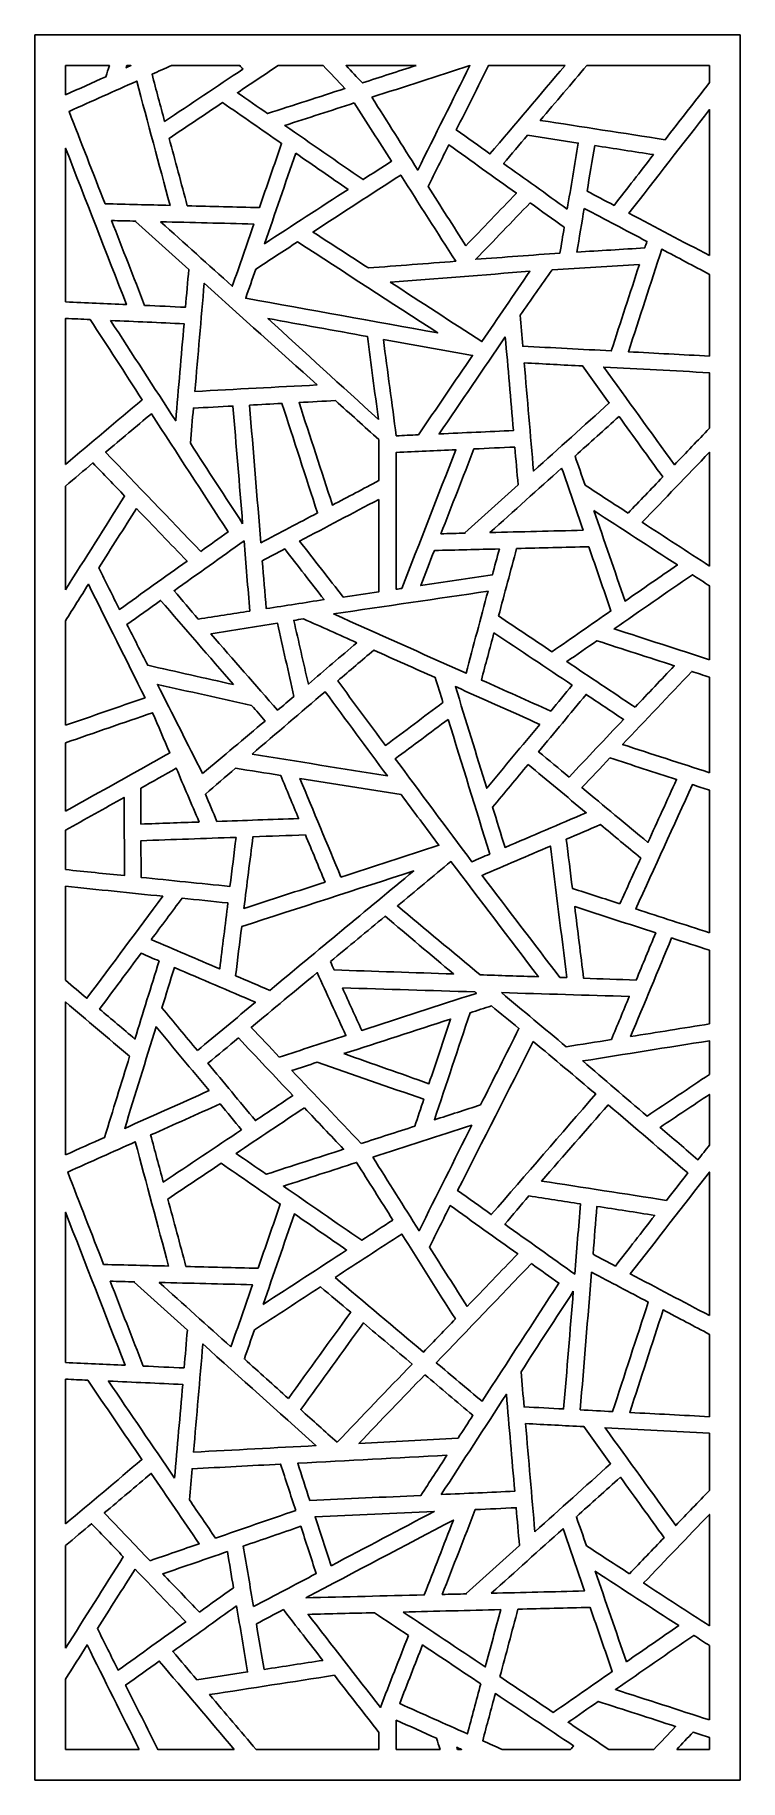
# Model space of a CAD drawing. Header units: centimetres. Extents: x -16.7 to -9.5, y -9 to 9.
import ezdxf

# ---------------------------------------------------------------- set-up
doc = ezdxf.new("R2010")
doc.units = ezdxf.units.CM
doc.header["$MEASUREMENT"] = 0
doc.layers.add('layer 1', color=7, linetype='Continuous')

msp = doc.modelspace()

# ---------------------------------------------------------------- linework, layer by layer
at = {"layer": 'layer 1', "color": 250}
msp.add_open_spline([(-16.74859, 9.00077), (-14.32356, 9.00077), (-11.89846, 9.00077), (-9.47346, 9.00077), (-9.47346, 9.00077), (-9.47346, 3.00044), (-9.47346, -2.99989), (-9.47346, -9.00021), (-9.47346, -9.00021), (-11.89846, -9.00021), (-14.32356, -9.00021), (-16.74859, -9.00021), (-16.74859, -9.00021), (-16.74859, -2.99989), (-16.74859, 3.00044), (-16.74859, 9.00077)], degree=3, knots=[0, 0, 0, 0, 0.2, 0.2, 0.2, 0.2, 0.4, 0.4, 0.4, 0.4, 0.6, 0.6, 0.6, 0.6, 1, 1, 1, 1], dxfattribs=at)
at = {"layer": 'layer 1', "color": 7}
for points, knots in [([(-16.43248, 8.68467), (-16.28179, 8.68467), (-16.13111, 8.68467), (-15.98051, 8.68467), (-15.98051, 8.68467), (-15.99233, 8.64626), (-16.00418, 8.60797), (-16.016, 8.56955), (-16.016, 8.56955), (-16.15491, 8.50745), (-16.29362, 8.44532), (-16.43248, 8.3832), (-16.43248, 8.3832), (-16.43248, 8.48368), (-16.43248, 8.58418), (-16.43248, 8.68467)], [0, 0, 0, 0, 0.2, 0.2, 0.2, 0.2, 0.4, 0.4, 0.4, 0.4, 0.6, 0.6, 0.6, 0.6, 1, 1, 1, 1]), ([(-15.80128, 8.68467), (-15.78703, 8.68467), (-15.77296, 8.68467), (-15.75874, 8.68467), (-15.75874, 8.68467), (-15.77517, 8.67731), (-15.79165, 8.66996), (-15.8081, 8.66263), (-15.8081, 8.66263), (-15.80575, 8.66996), (-15.80351, 8.67731), (-15.80128, 8.68467)], [0, 0, 0, 0, 0.25, 0.25, 0.25, 0.25, 0.5, 0.5, 0.5, 0.5, 1, 1, 1, 1]), ([(-15.3395, 8.68467), (-15.10414, 8.68467), (-14.86878, 8.68467), (-14.63347, 8.68467), (-14.63347, 8.68467), (-14.62328, 8.67234), (-14.61303, 8.66006), (-14.60283, 8.6478), (-14.60283, 8.6478), (-14.8719, 8.46801), (-15.14096, 8.28822), (-15.40998, 8.10843), (-15.40998, 8.10843), (-15.45345, 8.27052), (-15.49692, 8.43265), (-15.54046, 8.59476), (-15.54046, 8.59476), (-15.47342, 8.6247), (-15.40645, 8.65467), (-15.3395, 8.68467)], [0, 0, 0, 0, 0.16666667, 0.16666667, 0.16666667, 0.16666667, 0.33333333, 0.33333333, 0.33333333, 0.33333333, 0.5, 0.5, 0.5, 0.5, 0.66666667, 0.66666667, 0.66666667, 0.66666667, 1, 1, 1, 1]), ([(-14.23976, 8.68467), (-14.08465, 8.68467), (-13.92955, 8.68467), (-13.77432, 8.68467), (-13.77432, 8.68467), (-13.69966, 8.60566), (-13.625, 8.52665), (-13.55027, 8.4476), (-13.55027, 8.4476), (-13.81619, 8.36154), (-14.08211, 8.27558), (-14.34804, 8.18946), (-14.34804, 8.18946), (-14.45167, 8.26122), (-14.55527, 8.33288), (-14.65883, 8.40454), (-14.65883, 8.40454), (-14.51917, 8.49792), (-14.37949, 8.5913), (-14.23976, 8.68467)], [0, 0, 0, 0, 0.16666667, 0.16666667, 0.16666667, 0.16666667, 0.33333333, 0.33333333, 0.33333333, 0.33333333, 0.5, 0.5, 0.5, 0.5, 0.66666667, 0.66666667, 0.66666667, 0.66666667, 1, 1, 1, 1]), ([(-12.81676, 8.68467), (-13.0011, 8.62512), (-13.18555, 8.56557), (-13.36988, 8.50604), (-13.36988, 8.50604), (-13.42617, 8.56557), (-13.48254, 8.62512), (-13.53878, 8.68467), (-13.53878, 8.68467), (-13.2981, 8.68467), (-13.05748, 8.68467), (-12.81676, 8.68467)], [0, 0, 0, 0, 0.25, 0.25, 0.25, 0.25, 0.5, 0.5, 0.5, 0.5, 1, 1, 1, 1]), ([(-13.27227, 8.3575), (-12.93524, 8.46658), (-12.59821, 8.5756), (-12.26118, 8.68467), (-12.26118, 8.68467), (-12.44037, 8.32558), (-12.61953, 7.96638), (-12.79877, 7.60723), (-12.79877, 7.60723), (-12.95658, 7.8574), (-13.11444, 8.10744), (-13.27227, 8.3575)], [0, 0, 0, 0, 0.25, 0.25, 0.25, 0.25, 0.5, 0.5, 0.5, 0.5, 1, 1, 1, 1]), ([(-11.27962, 8.68467), (-11.54309, 8.68467), (-11.80651, 8.68467), (-12.06999, 8.68467), (-12.06999, 8.68467), (-12.18037, 8.46341), (-12.29072, 8.24222), (-12.40108, 8.02098), (-12.40108, 8.02098), (-12.28543, 7.9385), (-12.16981, 7.85597), (-12.05413, 7.77344), (-12.05413, 7.77344), (-11.79595, 8.0772), (-11.53775, 8.38094), (-11.27962, 8.68467)], [0, 0, 0, 0, 0.2, 0.2, 0.2, 0.2, 0.4, 0.4, 0.4, 0.4, 0.6, 0.6, 0.6, 0.6, 1, 1, 1, 1]), ([(-9.7895, 8.50841), (-9.7895, 8.56717), (-9.7895, 8.62593), (-9.7895, 8.68467), (-9.7895, 8.68467), (-10.21136, 8.68467), (-10.63316, 8.68467), (-11.05508, 8.68467), (-11.05508, 8.68467), (-11.21513, 8.49631), (-11.37526, 8.30792), (-11.5354, 8.11951), (-11.5354, 8.11951), (-11.10597, 8.05301), (-10.67662, 7.98646), (-10.24727, 7.91991), (-10.24727, 7.91991), (-10.09463, 8.11605), (-9.94214, 8.31228), (-9.7895, 8.50841)], [0, 0, 0, 0, 0.16666667, 0.16666667, 0.16666667, 0.16666667, 0.33333333, 0.33333333, 0.33333333, 0.33333333, 0.5, 0.5, 0.5, 0.5, 0.66666667, 0.66666667, 0.66666667, 0.66666667, 1, 1, 1, 1]), ([(-16.02531, 7.25889), (-15.80178, 7.25334), (-15.57827, 7.24786), (-15.35475, 7.24234), (-15.35475, 7.24234), (-15.46931, 7.66957), (-15.58398, 8.09677), (-15.69858, 8.52399), (-15.69858, 8.52399), (-15.93129, 8.41983), (-16.164, 8.3158), (-16.39668, 8.21159), (-16.39668, 8.21159), (-16.27289, 7.89406), (-16.14906, 7.57645), (-16.02531, 7.25889)], [0, 0, 0, 0, 0.2, 0.2, 0.2, 0.2, 0.4, 0.4, 0.4, 0.4, 0.6, 0.6, 0.6, 0.6, 1, 1, 1, 1]), ([(-15.1764, 7.23803), (-14.92831, 7.23188), (-14.68007, 7.22575), (-14.43195, 7.21969), (-14.43195, 7.21969), (-14.35585, 7.44021), (-14.27971, 7.6607), (-14.20358, 7.88125), (-14.20358, 7.88125), (-14.40637, 8.02159), (-14.60919, 8.16195), (-14.81196, 8.30221), (-14.81196, 8.30221), (-14.99568, 8.17951), (-15.17937, 8.05672), (-15.36316, 7.93388), (-15.36316, 7.93388), (-15.30094, 7.70194), (-15.23867, 7.46998), (-15.1764, 7.23803)], [0, 0, 0, 0, 0.16666667, 0.16666667, 0.16666667, 0.16666667, 0.33333333, 0.33333333, 0.33333333, 0.33333333, 0.5, 0.5, 0.5, 0.5, 0.66666667, 0.66666667, 0.66666667, 0.66666667, 1, 1, 1, 1]), ([(-13.45439, 8.29858), (-13.69319, 8.22128), (-13.93197, 8.14406), (-14.17074, 8.0668), (-14.17074, 8.0668), (-13.90157, 7.88053), (-13.63243, 7.69429), (-13.36331, 7.50803), (-13.36331, 7.50803), (-13.26519, 7.57166), (-13.16708, 7.63531), (-13.06894, 7.69899), (-13.06894, 7.69899), (-13.19747, 7.89884), (-13.32597, 8.09867), (-13.45439, 8.29858)], [0, 0, 0, 0, 0.2, 0.2, 0.2, 0.2, 0.4, 0.4, 0.4, 0.4, 0.6, 0.6, 0.6, 0.6, 1, 1, 1, 1]), ([(-9.7895, 6.72418), (-9.7895, 7.22606), (-9.7895, 7.72795), (-9.7895, 8.22981), (-9.7895, 8.22981), (-10.06639, 7.87374), (-10.34328, 7.51778), (-10.62021, 7.16177), (-10.62021, 7.16177), (-10.34328, 7.01592), (-10.06639, 6.87002), (-9.7895, 6.72418)], [0, 0, 0, 0, 0.25, 0.25, 0.25, 0.25, 0.5, 0.5, 0.5, 0.5, 1, 1, 1, 1]), ([(-11.25669, 7.2045), (-11.47594, 7.36088), (-11.69512, 7.51732), (-11.91431, 7.67368), (-11.91431, 7.67368), (-11.83133, 7.77132), (-11.74834, 7.86899), (-11.66544, 7.96659), (-11.66544, 7.96659), (-11.49114, 7.93955), (-11.31686, 7.91254), (-11.14251, 7.88556), (-11.14251, 7.88556), (-11.18059, 7.65854), (-11.21862, 7.43151), (-11.25669, 7.2045)], [0, 0, 0, 0, 0.2, 0.2, 0.2, 0.2, 0.4, 0.4, 0.4, 0.4, 0.6, 0.6, 0.6, 0.6, 1, 1, 1, 1]), ([(-16.43248, 6.24736), (-16.43248, 6.77568), (-16.43248, 7.30404), (-16.43248, 7.83231), (-16.43248, 7.83231), (-16.22286, 7.29463), (-16.01329, 6.7569), (-15.80364, 6.21917), (-15.80364, 6.21917), (-16.01329, 6.22854), (-16.22286, 6.23799), (-16.43248, 6.24736)], [0, 0, 0, 0, 0.25, 0.25, 0.25, 0.25, 0.5, 0.5, 0.5, 0.5, 1, 1, 1, 1]), ([(-14.05749, 7.78015), (-14.16485, 7.46925), (-14.27219, 7.15836), (-14.37953, 6.84737), (-14.37953, 6.84737), (-14.09249, 7.03401), (-13.80545, 7.22064), (-13.51844, 7.40714), (-13.51844, 7.40714), (-13.6981, 7.53149), (-13.87781, 7.65579), (-14.05749, 7.78015)], [0, 0, 0, 0, 0.25, 0.25, 0.25, 0.25, 0.5, 0.5, 0.5, 0.5, 1, 1, 1, 1]), ([(-12.30304, 6.82442), (-12.43262, 7.02912), (-12.56216, 7.23376), (-12.69175, 7.43836), (-12.69175, 7.43836), (-12.62066, 7.58095), (-12.54952, 7.7235), (-12.47836, 7.86608), (-12.47836, 7.86608), (-12.24589, 7.70029), (-12.01337, 7.53444), (-11.7809, 7.36855), (-11.7809, 7.36855), (-11.95498, 7.18717), (-12.12896, 7.00578), (-12.30304, 6.82442)], [0, 0, 0, 0, 0.2, 0.2, 0.2, 0.2, 0.4, 0.4, 0.4, 0.4, 0.6, 0.6, 0.6, 0.6, 1, 1, 1, 1]), ([(-10.97345, 7.85933), (-10.77146, 7.82803), (-10.5694, 7.79676), (-10.36736, 7.76549), (-10.36736, 7.76549), (-10.50289, 7.59121), (-10.63847, 7.41695), (-10.77397, 7.24273), (-10.77397, 7.24273), (-10.86674, 7.29155), (-10.95951, 7.34044), (-11.05228, 7.38929), (-11.05228, 7.38929), (-11.02599, 7.54603), (-10.99974, 7.70266), (-10.97345, 7.85933)], [0, 0, 0, 0, 0.2, 0.2, 0.2, 0.2, 0.4, 0.4, 0.4, 0.4, 0.6, 0.6, 0.6, 0.6, 1, 1, 1, 1]), ([(-13.30806, 6.5965), (-13.49882, 6.72031), (-13.68967, 6.84401), (-13.88053, 6.96775), (-13.88053, 6.96775), (-13.57871, 7.16344), (-13.27696, 7.3592), (-12.97509, 7.55488), (-12.97509, 7.55488), (-12.78574, 7.2586), (-12.59645, 6.96233), (-12.40705, 6.66609), (-12.40705, 6.66609), (-12.70742, 6.64291), (-13.00774, 6.61965), (-13.30806, 6.5965)], [0, 0, 0, 0, 0.2, 0.2, 0.2, 0.2, 0.4, 0.4, 0.4, 0.4, 0.6, 0.6, 0.6, 0.6, 1, 1, 1, 1]), ([(-11.64015, 7.2681), (-11.52283, 7.18442), (-11.40547, 7.10071), (-11.28813, 7.01699), (-11.28813, 7.01699), (-11.30276, 6.92809), (-11.31734, 6.83906), (-11.33198, 6.75015), (-11.33198, 6.75015), (-11.62135, 6.72875), (-11.91072, 6.70732), (-12.20007, 6.68595), (-12.20007, 6.68595), (-12.01341, 6.87998), (-11.82682, 7.07411), (-11.64015, 7.2681)], [0, 0, 0, 0, 0.2, 0.2, 0.2, 0.2, 0.4, 0.4, 0.4, 0.4, 0.6, 0.6, 0.6, 0.6, 1, 1, 1, 1]), ([(-11.08209, 7.21169), (-10.86633, 7.09811), (-10.6506, 6.98442), (-10.43494, 6.8708), (-10.43494, 6.8708), (-10.44223, 6.84831), (-10.44959, 6.82578), (-10.45694, 6.8033), (-10.45694, 6.8033), (-10.6905, 6.78908), (-10.92407, 6.77492), (-11.15764, 6.7607), (-11.15764, 6.7607), (-11.13249, 6.91101), (-11.10725, 7.06138), (-11.08209, 7.21169)], [0, 0, 0, 0, 0.2, 0.2, 0.2, 0.2, 0.4, 0.4, 0.4, 0.4, 0.6, 0.6, 0.6, 0.6, 1, 1, 1, 1]), ([(-15.61671, 6.21077), (-15.47617, 6.20441), (-15.33564, 6.19809), (-15.19509, 6.19179), (-15.19509, 6.19179), (-15.18387, 6.32189), (-15.17267, 6.45193), (-15.16138, 6.58203), (-15.16138, 6.58203), (-15.34478, 6.74675), (-15.52817, 6.91147), (-15.71156, 7.07624), (-15.71156, 7.07624), (-15.71052, 7.07749), (-15.70932, 7.07859), (-15.70816, 7.07979), (-15.70816, 7.07979), (-15.79144, 7.08181), (-15.87468, 7.08385), (-15.95787, 7.08589), (-15.95787, 7.08589), (-15.84421, 6.7942), (-15.7305, 6.50245), (-15.61671, 6.21077)], [0, 0, 0, 0, 0.14285714, 0.14285714, 0.14285714, 0.14285714, 0.28571429, 0.28571429, 0.28571429, 0.28571429, 0.42857143, 0.42857143, 0.42857143, 0.42857143, 0.57142857, 0.57142857, 0.57142857, 0.57142857, 0.71428571, 0.71428571, 0.71428571, 0.71428571, 1, 1, 1, 1]), ([(-15.45234, 7.07346), (-15.20555, 6.85188), (-14.95882, 6.63011), (-14.71199, 6.40842), (-14.71199, 6.40842), (-14.6382, 6.62223), (-14.56435, 6.83607), (-14.49057, 7.04986), (-14.49057, 7.04986), (-14.81113, 7.0577), (-15.13177, 7.06565), (-15.45234, 7.07346)], [0, 0, 0, 0, 0.25, 0.25, 0.25, 0.25, 0.5, 0.5, 0.5, 0.5, 1, 1, 1, 1]), ([(-14.5739, 6.28437), (-14.5739, 6.28437), (-14.5739, 6.28437), (-14.5739, 6.28437), (-14.5739, 6.28437), (-14.53937, 6.3843), (-14.50487, 6.48436), (-14.47032, 6.58432), (-14.47032, 6.58432), (-14.3266, 6.6782), (-14.18297, 6.77195), (-14.03923, 6.86581), (-14.03923, 6.86581), (-13.55683, 6.55294), (-13.0744, 6.24009), (-12.59197, 5.92725), (-12.59197, 5.92725), (-13.25266, 6.04628), (-13.91327, 6.16534), (-14.5739, 6.28437), (-14.5739, 6.28437), (-14.5739, 6.28437), (-14.5739, 6.28437), (-14.5739, 6.28437)], [0, 0, 0, 0, 0.14285714, 0.14285714, 0.14285714, 0.14285714, 0.28571429, 0.28571429, 0.28571429, 0.28571429, 0.42857143, 0.42857143, 0.42857143, 0.42857143, 0.57142857, 0.57142857, 0.57142857, 0.57142857, 0.71428571, 0.71428571, 0.71428571, 0.71428571, 1, 1, 1, 1]), ([(-9.7895, 5.68781), (-9.7895, 5.96885), (-9.7895, 6.2499), (-9.7895, 6.53092), (-9.7895, 6.53092), (-9.95346, 6.61728), (-10.11743, 6.70367), (-10.28139, 6.78996), (-10.28139, 6.78996), (-10.39618, 6.43737), (-10.5109, 6.08481), (-10.62562, 5.73219), (-10.62562, 5.73219), (-10.34696, 5.71745), (-10.06822, 5.70262), (-9.7895, 5.68781)], [0, 0, 0, 0, 0.2, 0.2, 0.2, 0.2, 0.4, 0.4, 0.4, 0.4, 0.6, 0.6, 0.6, 0.6, 1, 1, 1, 1]), ([(-13.0819, 6.44984), (-12.60165, 6.48745), (-12.12135, 6.52514), (-11.64112, 6.56279), (-11.64112, 6.56279), (-11.80624, 6.32079), (-11.97144, 6.07877), (-12.1365, 5.83674), (-12.1365, 5.83674), (-12.45165, 6.04112), (-12.76679, 6.2455), (-13.0819, 6.44984)], [0, 0, 0, 0, 0.25, 0.25, 0.25, 0.25, 0.5, 0.5, 0.5, 0.5, 1, 1, 1, 1]), ([(-10.5126, 6.63219), (-10.81227, 6.61421), (-11.11189, 6.59623), (-11.41154, 6.57828), (-11.41154, 6.57828), (-11.52211, 6.42203), (-11.63266, 6.26578), (-11.74325, 6.10956), (-11.74325, 6.10956), (-11.73407, 6.00307), (-11.72482, 5.89662), (-11.71563, 5.7901), (-11.71563, 5.7901), (-11.41122, 5.77386), (-11.10684, 5.75775), (-10.80243, 5.74159), (-10.80243, 5.74159), (-10.70577, 6.03849), (-10.60921, 6.33537), (-10.5126, 6.63219)], [0, 0, 0, 0, 0.16666667, 0.16666667, 0.16666667, 0.16666667, 0.33333333, 0.33333333, 0.33333333, 0.33333333, 0.5, 0.5, 0.5, 0.5, 0.66666667, 0.66666667, 0.66666667, 0.66666667, 1, 1, 1, 1]), ([(-13.83659, 5.39026), (-14.22514, 5.7398), (-14.61361, 6.08932), (-15.00208, 6.43887), (-15.00208, 6.43887), (-15.03423, 6.06705), (-15.0663, 5.69523), (-15.09846, 5.32326), (-15.09846, 5.32326), (-14.67789, 5.34564), (-14.25723, 5.36798), (-13.83659, 5.39026)], [0, 0, 0, 0, 0.25, 0.25, 0.25, 0.25, 0.5, 0.5, 0.5, 0.5, 1, 1, 1, 1]), ([(-16.43248, 4.57122), (-16.43248, 5.07289), (-16.43248, 5.57448), (-16.43248, 6.07613), (-16.43248, 6.07613), (-16.34789, 6.07236), (-16.26324, 6.06854), (-16.17864, 6.06476), (-16.17864, 6.06476), (-15.99947, 5.78917), (-15.8203, 5.51357), (-15.64119, 5.23795), (-15.64119, 5.23795), (-15.90496, 5.0157), (-16.16871, 4.79345), (-16.43248, 4.57122)], [0, 0, 0, 0, 0.2, 0.2, 0.2, 0.2, 0.4, 0.4, 0.4, 0.4, 0.6, 0.6, 0.6, 0.6, 1, 1, 1, 1]), ([(-15.96823, 6.05531), (-15.74423, 5.7107), (-15.52024, 5.36613), (-15.29622, 5.0216), (-15.29622, 5.0216), (-15.26744, 5.35484), (-15.23861, 5.68801), (-15.20982, 6.02124), (-15.20982, 6.02124), (-15.46267, 6.03258), (-15.71549, 6.04398), (-15.96823, 6.05531)], [0, 0, 0, 0, 0.25, 0.25, 0.25, 0.25, 0.5, 0.5, 0.5, 0.5, 1, 1, 1, 1]), ([(-13.20429, 5.03309), (-13.58448, 5.38046), (-13.96466, 5.72785), (-14.34496, 6.07519), (-14.34496, 6.07519), (-14.00292, 6.01359), (-13.66089, 5.95193), (-13.31878, 5.89032), (-13.31878, 5.89032), (-13.28063, 5.60459), (-13.24247, 5.31883), (-13.20429, 5.03309)], [0, 0, 0, 0, 0.25, 0.25, 0.25, 0.25, 0.5, 0.5, 0.5, 0.5, 1, 1, 1, 1]), ([(-13.15388, 5.86061), (-12.84712, 5.80529), (-12.5403, 5.75), (-12.23341, 5.6947), (-12.23341, 5.6947), (-12.41966, 5.42181), (-12.60592, 5.14882), (-12.79212, 4.8759), (-12.79212, 4.8759), (-12.86841, 4.87248), (-12.94471, 4.869), (-13.02093, 4.8656), (-13.02093, 4.8656), (-13.06524, 5.19725), (-13.10959, 5.52892), (-13.15388, 5.86061)], [0, 0, 0, 0, 0.2, 0.2, 0.2, 0.2, 0.4, 0.4, 0.4, 0.4, 0.6, 0.6, 0.6, 0.6, 1, 1, 1, 1]), ([(-11.89559, 5.88627), (-11.86781, 5.56409), (-11.83999, 5.24202), (-11.8122, 4.91989), (-11.8122, 4.91989), (-12.06766, 4.90838), (-12.32309, 4.89698), (-12.57852, 4.88552), (-12.57852, 4.88552), (-12.35087, 5.2191), (-12.12321, 5.55269), (-11.89559, 5.88627)], [0, 0, 0, 0, 0.25, 0.25, 0.25, 0.25, 0.5, 0.5, 0.5, 0.5, 1, 1, 1, 1]), ([(-11.70081, 5.61786), (-11.50019, 5.60724), (-11.29956, 5.59652), (-11.09897, 5.58593), (-11.09897, 5.58593), (-11.00702, 5.45865), (-10.915, 5.33139), (-10.82308, 5.20416), (-10.82308, 5.20416), (-11.0835, 4.9702), (-11.34397, 4.73622), (-11.60439, 4.50224), (-11.60439, 4.50224), (-11.63656, 4.87409), (-11.66861, 5.24599), (-11.70081, 5.61786)], [0, 0, 0, 0, 0.2, 0.2, 0.2, 0.2, 0.4, 0.4, 0.4, 0.4, 0.6, 0.6, 0.6, 0.6, 1, 1, 1, 1]), ([(-9.7895, 4.94312), (-9.7895, 5.13418), (-9.7895, 5.32527), (-9.7895, 5.51636), (-9.7895, 5.51636), (-10.15281, 5.53564), (-10.51618, 5.55493), (-10.87953, 5.57426), (-10.87953, 5.57426), (-10.63667, 5.23832), (-10.39376, 4.90235), (-10.15095, 4.56646), (-10.15095, 4.56646), (-10.03043, 4.69194), (-9.90996, 4.81758), (-9.7895, 4.94312)], [0, 0, 0, 0, 0.2, 0.2, 0.2, 0.2, 0.4, 0.4, 0.4, 0.4, 0.6, 0.6, 0.6, 0.6, 1, 1, 1, 1]), ([(-13.20104, 4.82672), (-13.20104, 4.68546), (-13.20104, 4.5442), (-13.20104, 4.40295), (-13.20104, 4.40295), (-13.36041, 4.319), (-13.51979, 4.23505), (-13.67908, 4.15116), (-13.67908, 4.15116), (-13.79387, 4.50371), (-13.90852, 4.85639), (-14.02328, 5.20893), (-14.02328, 5.20893), (-13.89802, 5.21558), (-13.7727, 5.22222), (-13.64744, 5.22885), (-13.64744, 5.22885), (-13.49865, 5.09479), (-13.34984, 4.96077), (-13.20104, 4.82672)], [0, 0, 0, 0, 0.16666667, 0.16666667, 0.16666667, 0.16666667, 0.33333333, 0.33333333, 0.33333333, 0.33333333, 0.5, 0.5, 0.5, 0.5, 0.66666667, 0.66666667, 0.66666667, 0.66666667, 1, 1, 1, 1]), ([(-15.03788, 3.67298), (-14.94359, 3.74028), (-14.84921, 3.80761), (-14.7549, 3.87485), (-14.7549, 3.87485), (-15.01904, 4.28105), (-15.28309, 4.68728), (-15.54718, 5.09341), (-15.54718, 5.09341), (-15.70449, 4.96093), (-15.8618, 4.82827), (-16.01919, 4.69579), (-16.01919, 4.69579), (-15.69201, 4.35484), (-15.36492, 4.01397), (-15.03788, 3.67298)], [0, 0, 0, 0, 0.2, 0.2, 0.2, 0.2, 0.4, 0.4, 0.4, 0.4, 0.6, 0.6, 0.6, 0.6, 1, 1, 1, 1]), ([(-14.60556, 3.95933), (-14.63883, 4.36376), (-14.67208, 4.76827), (-14.70539, 5.17277), (-14.70539, 5.17277), (-14.84135, 5.16553), (-14.97733, 5.15828), (-15.11334, 5.1511), (-15.11334, 5.1511), (-15.12376, 5.03022), (-15.1342, 4.90934), (-15.14463, 4.78851), (-15.14463, 4.78851), (-14.965, 4.51204), (-14.78527, 4.23567), (-14.60556, 3.95933)], [0, 0, 0, 0, 0.2, 0.2, 0.2, 0.2, 0.4, 0.4, 0.4, 0.4, 0.6, 0.6, 0.6, 0.6, 1, 1, 1, 1]), ([(-14.5343, 5.18179), (-14.49538, 4.70859), (-14.4565, 4.23542), (-14.41758, 3.76221), (-14.41758, 3.76221), (-14.22256, 3.86485), (-14.02756, 3.96764), (-13.83262, 4.07029), (-13.83262, 4.07029), (-13.95513, 4.44672), (-14.07763, 4.82316), (-14.20012, 5.19958), (-14.20012, 5.19958), (-14.3115, 5.19363), (-14.42291, 5.18777), (-14.5343, 5.18179)], [0, 0, 0, 0, 0.2, 0.2, 0.2, 0.2, 0.4, 0.4, 0.4, 0.4, 0.6, 0.6, 0.6, 0.6, 1, 1, 1, 1]), ([(-10.62887, 4.06827), (-10.77681, 4.16443), (-10.92469, 4.26062), (-11.07262, 4.35677), (-11.07262, 4.35677), (-11.10714, 4.4568), (-11.14169, 4.55677), (-11.17623, 4.6568), (-11.17623, 4.6568), (-11.02483, 4.79274), (-10.8735, 4.92868), (-10.72221, 5.06469), (-10.72221, 5.06469), (-10.57188, 4.85675), (-10.42161, 4.64885), (-10.27122, 4.44102), (-10.27122, 4.44102), (-10.39053, 4.31676), (-10.50966, 4.19256), (-10.62887, 4.06827)], [0, 0, 0, 0, 0.16666667, 0.16666667, 0.16666667, 0.16666667, 0.33333333, 0.33333333, 0.33333333, 0.33333333, 0.5, 0.5, 0.5, 0.5, 0.66666667, 0.66666667, 0.66666667, 0.66666667, 1, 1, 1, 1]), ([(-12.96362, 3.29136), (-12.77778, 3.76823), (-12.59186, 4.24516), (-12.40599, 4.72205), (-12.40599, 4.72205), (-12.61099, 4.7128), (-12.81595, 4.7036), (-13.02093, 4.69439), (-13.02093, 4.69439), (-13.02093, 4.22384), (-13.02093, 3.75328), (-13.02093, 3.28276), (-13.02093, 3.28276), (-13.00178, 3.28564), (-12.98275, 3.28851), (-12.96362, 3.29136)], [0, 0, 0, 0, 0.2, 0.2, 0.2, 0.2, 0.4, 0.4, 0.4, 0.4, 0.6, 0.6, 0.6, 0.6, 1, 1, 1, 1]), ([(-11.79739, 4.74931), (-11.78617, 4.61921), (-11.77498, 4.48917), (-11.76377, 4.35911), (-11.76377, 4.35911), (-11.94714, 4.19436), (-12.13055, 4.02961), (-12.31388, 3.86485), (-12.31388, 3.86485), (-12.31278, 3.86372), (-12.31161, 3.86258), (-12.31057, 3.86136), (-12.31057, 3.86136), (-12.39375, 3.85931), (-12.47694, 3.85727), (-12.5602, 3.85523), (-12.5602, 3.85523), (-12.44649, 4.14701), (-12.33283, 4.43866), (-12.21906, 4.7304), (-12.21906, 4.7304), (-12.07852, 4.73674), (-11.93796, 4.74302), (-11.79739, 4.74931)], [0, 0, 0, 0, 0.14285714, 0.14285714, 0.14285714, 0.14285714, 0.28571429, 0.28571429, 0.28571429, 0.28571429, 0.42857143, 0.42857143, 0.42857143, 0.42857143, 0.57142857, 0.57142857, 0.57142857, 0.57142857, 0.71428571, 0.71428571, 0.71428571, 0.71428571, 1, 1, 1, 1]), ([(-9.7895, 3.5227), (-9.7895, 3.91374), (-9.7895, 4.30481), (-9.7895, 4.69594), (-9.7895, 4.69594), (-10.02061, 4.45507), (-10.25173, 4.21423), (-10.48282, 3.97338), (-10.48282, 3.97338), (-10.25173, 3.82313), (-10.02061, 3.67293), (-9.7895, 3.5227)], [0, 0, 0, 0, 0.25, 0.25, 0.25, 0.25, 0.5, 0.5, 0.5, 0.5, 1, 1, 1, 1]), ([(-16.43248, 3.2784), (-16.43248, 3.6348), (-16.43248, 3.99113), (-16.43248, 4.34749), (-16.43248, 4.34749), (-16.33843, 4.42674), (-16.24434, 4.50603), (-16.15025, 4.58525), (-16.15025, 4.58525), (-16.04101, 4.47146), (-15.93184, 4.3576), (-15.82263, 4.24381), (-15.82263, 4.24381), (-16.02585, 3.92199), (-16.22917, 3.60022), (-16.43248, 3.2784)], [0, 0, 0, 0, 0.2, 0.2, 0.2, 0.2, 0.4, 0.4, 0.4, 0.4, 0.6, 0.6, 0.6, 0.6, 1, 1, 1, 1]), ([(-11.3143, 4.53268), (-11.24054, 4.31886), (-11.16671, 4.10511), (-11.09288, 3.89132), (-11.09288, 3.89132), (-11.41352, 3.8834), (-11.73411, 3.87557), (-12.05468, 3.86761), (-12.05468, 3.86761), (-11.80784, 4.08939), (-11.56113, 4.31103), (-11.3143, 4.53268)], [0, 0, 0, 0, 0.25, 0.25, 0.25, 0.25, 0.5, 0.5, 0.5, 0.5, 1, 1, 1, 1]), ([(-13.20104, 4.2096), (-13.20104, 3.89173), (-13.20104, 3.57389), (-13.20104, 3.25604), (-13.20104, 3.25604), (-13.32349, 3.23773), (-13.44591, 3.21955), (-13.56834, 3.20136), (-13.56834, 3.20136), (-13.71815, 3.39404), (-13.86802, 3.58675), (-14.01787, 3.7794), (-14.01787, 3.7794), (-13.74565, 3.9228), (-13.4734, 4.06618), (-13.20104, 4.2096)], [0, 0, 0, 0, 0.2, 0.2, 0.2, 0.2, 0.4, 0.4, 0.4, 0.4, 0.6, 0.6, 0.6, 0.6, 1, 1, 1, 1]), ([(-15.70071, 4.11669), (-15.83031, 3.9121), (-15.95988, 3.70746), (-16.08942, 3.50276), (-16.08942, 3.50276), (-16.0183, 3.36014), (-15.9472, 3.21759), (-15.87604, 3.07502), (-15.87604, 3.07502), (-15.6436, 3.24091), (-15.41106, 3.40674), (-15.17861, 3.57255), (-15.17861, 3.57255), (-15.35265, 3.75396), (-15.52663, 3.93532), (-15.70071, 4.11669)], [0, 0, 0, 0, 0.2, 0.2, 0.2, 0.2, 0.4, 0.4, 0.4, 0.4, 0.6, 0.6, 0.6, 0.6, 1, 1, 1, 1]), ([(-10.98181, 4.09373), (-10.69477, 3.90716), (-10.40782, 3.72057), (-10.12079, 3.53396), (-10.12079, 3.53396), (-10.30043, 3.40966), (-10.48008, 3.28531), (-10.6598, 3.16094), (-10.6598, 3.16094), (-10.76715, 3.47191), (-10.87449, 3.78282), (-10.98181, 4.09373)], [0, 0, 0, 0, 0.25, 0.25, 0.25, 0.25, 0.5, 0.5, 0.5, 0.5, 1, 1, 1, 1]), ([(-14.53136, 3.05699), (-14.55124, 3.29852), (-14.57112, 3.54014), (-14.59096, 3.78181), (-14.59096, 3.78181), (-14.83133, 3.6104), (-15.07169, 3.43893), (-15.31202, 3.2674), (-15.31202, 3.2674), (-15.22904, 3.16978), (-15.14601, 3.07216), (-15.06308, 2.97452), (-15.06308, 2.97452), (-14.88583, 3.00204), (-14.70859, 3.02947), (-14.53136, 3.05699)], [0, 0, 0, 0, 0.2, 0.2, 0.2, 0.2, 0.4, 0.4, 0.4, 0.4, 0.6, 0.6, 0.6, 0.6, 1, 1, 1, 1]), ([(-14.40233, 3.5769), (-14.38879, 3.41243), (-14.37526, 3.24784), (-14.3617, 3.08322), (-14.3617, 3.08322), (-14.16287, 3.11411), (-13.96393, 3.14485), (-13.76504, 3.17574), (-13.76504, 3.17574), (-13.90058, 3.34992), (-14.03612, 3.52417), (-14.17159, 3.69847), (-14.17159, 3.69847), (-14.24854, 3.6579), (-14.32545, 3.61749), (-14.40233, 3.5769)], [0, 0, 0, 0, 0.2, 0.2, 0.2, 0.2, 0.4, 0.4, 0.4, 0.4, 0.6, 0.6, 0.6, 0.6, 1, 1, 1, 1]), ([(-11.95704, 3.69876), (-11.98104, 3.6094), (-12.00501, 3.51992), (-12.02903, 3.43052), (-12.02903, 3.43052), (-12.27557, 3.39381), (-12.52213, 3.35711), (-12.76871, 3.32042), (-12.76871, 3.32042), (-12.72171, 3.441), (-12.6747, 3.56165), (-12.62766, 3.68235), (-12.62766, 3.68235), (-12.40414, 3.68784), (-12.18059, 3.69331), (-11.95704, 3.69876)], [0, 0, 0, 0, 0.2, 0.2, 0.2, 0.2, 0.4, 0.4, 0.4, 0.4, 0.6, 0.6, 0.6, 0.6, 1, 1, 1, 1]), ([(-11.03428, 3.72147), (-10.95818, 3.50098), (-10.88202, 3.28043), (-10.80588, 3.05985), (-10.80588, 3.05985), (-11.00868, 2.9196), (-11.21148, 2.77925), (-11.41429, 2.6389), (-11.41429, 2.6389), (-11.59796, 2.76168), (-11.78177, 2.88444), (-11.96543, 3.00717), (-11.96543, 3.00717), (-11.9032, 3.23919), (-11.84095, 3.47122), (-11.77873, 3.7032), (-11.77873, 3.7032), (-11.53059, 3.70933), (-11.28239, 3.71535), (-11.03428, 3.72147)], [0, 0, 0, 0, 0.16666667, 0.16666667, 0.16666667, 0.16666667, 0.33333333, 0.33333333, 0.33333333, 0.33333333, 0.5, 0.5, 0.5, 0.5, 0.66666667, 0.66666667, 0.66666667, 0.66666667, 1, 1, 1, 1]), ([(-9.7895, 2.55612), (-9.7895, 2.81031), (-9.7895, 3.06446), (-9.7895, 3.31868), (-9.7895, 3.31868), (-9.8482, 3.35681), (-9.90694, 3.395), (-9.96563, 3.43317), (-9.96563, 3.43317), (-10.23482, 3.24691), (-10.50394, 3.06062), (-10.77307, 2.87431), (-10.77307, 2.87431), (-10.44528, 2.76828), (-10.11737, 2.6622), (-9.7895, 2.55612)], [0, 0, 0, 0, 0.2, 0.2, 0.2, 0.2, 0.4, 0.4, 0.4, 0.4, 0.6, 0.6, 0.6, 0.6, 1, 1, 1, 1]), ([(-16.43248, 1.87971), (-16.43248, 2.23938), (-16.43248, 2.59895), (-16.43248, 2.95857), (-16.43248, 2.95857), (-16.35377, 3.08369), (-16.27507, 3.20877), (-16.19643, 3.33384), (-16.19643, 3.33384), (-16.00177, 2.9438), (-15.80714, 2.55366), (-15.6125, 2.16353), (-15.6125, 2.16353), (-15.88584, 2.06896), (-16.15916, 1.97433), (-16.43248, 1.87971)], [0, 0, 0, 0, 0.2, 0.2, 0.2, 0.2, 0.4, 0.4, 0.4, 0.4, 0.6, 0.6, 0.6, 0.6, 1, 1, 1, 1]), ([(-13.66681, 3.02833), (-13.13587, 3.10658), (-12.60492, 3.18481), (-12.07401, 3.26302), (-12.07401, 3.26302), (-12.14959, 2.98104), (-12.2252, 2.6991), (-12.30091, 2.41718), (-12.30091, 2.41718), (-12.75619, 2.62087), (-13.2115, 2.8246), (-13.66681, 3.02833)], [0, 0, 0, 0, 0.25, 0.25, 0.25, 0.25, 0.5, 0.5, 0.5, 0.5, 1, 1, 1, 1]), ([(-14.69927, 2.2996), (-14.94998, 2.58904), (-15.20068, 2.87847), (-15.45138, 3.16804), (-15.45138, 3.16804), (-15.56723, 3.08535), (-15.68297, 3.0028), (-15.79878, 2.92021), (-15.79878, 2.92021), (-15.72752, 2.77968), (-15.65622, 2.63921), (-15.58492, 2.49873), (-15.58492, 2.49873), (-15.28974, 2.43234), (-14.99448, 2.36596), (-14.69927, 2.2996)], [0, 0, 0, 0, 0.2, 0.2, 0.2, 0.2, 0.4, 0.4, 0.4, 0.4, 0.6, 0.6, 0.6, 0.6, 1, 1, 1, 1]), ([(-14.07649, 2.17828), (-14.1325, 2.13057), (-14.18851, 2.08275), (-14.24457, 2.03502), (-14.24457, 2.03502), (-14.47398, 2.29717), (-14.70357, 2.55936), (-14.93308, 2.82157), (-14.93308, 2.82157), (-14.70438, 2.8589), (-14.47574, 2.89629), (-14.24701, 2.93363), (-14.24701, 2.93363), (-14.19018, 2.68182), (-14.13337, 2.43001), (-14.07649, 2.17828)], [0, 0, 0, 0, 0.2, 0.2, 0.2, 0.2, 0.4, 0.4, 0.4, 0.4, 0.6, 0.6, 0.6, 0.6, 1, 1, 1, 1]), ([(-13.42741, 2.73173), (-13.59414, 2.58964), (-13.76087, 2.4475), (-13.92754, 2.30527), (-13.92754, 2.30527), (-13.97759, 2.52399), (-14.02765, 2.7426), (-14.07774, 2.96124), (-14.07774, 2.96124), (-14.04483, 2.96664), (-14.01199, 2.97196), (-13.97908, 2.97733), (-13.97908, 2.97733), (-13.79525, 2.89549), (-13.61135, 2.81366), (-13.42741, 2.73173)], [0, 0, 0, 0, 0.2, 0.2, 0.2, 0.2, 0.4, 0.4, 0.4, 0.4, 0.6, 0.6, 0.6, 0.6, 1, 1, 1, 1]), ([(-11.20523, 2.29337), (-11.27901, 2.20423), (-11.35292, 2.11513), (-11.42684, 2.02609), (-11.42684, 2.02609), (-11.66548, 2.13285), (-11.90405, 2.23963), (-12.14274, 2.34643), (-12.14274, 2.34643), (-12.09926, 2.50855), (-12.05581, 2.6706), (-12.01234, 2.8327), (-12.01234, 2.8327), (-11.74325, 2.65287), (-11.47419, 2.47316), (-11.20523, 2.29337)], [0, 0, 0, 0, 0.2, 0.2, 0.2, 0.2, 0.4, 0.4, 0.4, 0.4, 0.6, 0.6, 0.6, 0.6, 1, 1, 1, 1]), ([(-10.55688, 2.0659), (-10.79163, 2.2228), (-11.02638, 2.3797), (-11.26122, 2.53656), (-11.26122, 2.53656), (-11.15762, 2.60831), (-11.05397, 2.67998), (-10.95039, 2.75167), (-10.95039, 2.75167), (-10.6844, 2.66565), (-10.41848, 2.57953), (-10.15258, 2.49348), (-10.15258, 2.49348), (-10.28737, 2.35095), (-10.42205, 2.20843), (-10.55688, 2.0659)], [0, 0, 0, 0, 0.2, 0.2, 0.2, 0.2, 0.4, 0.4, 0.4, 0.4, 0.6, 0.6, 0.6, 0.6, 1, 1, 1, 1]), ([(-12.53866, 2.11363), (-12.56528, 2.19963), (-12.59181, 2.28565), (-12.61834, 2.37159), (-12.61834, 2.37159), (-12.83005, 2.46583), (-13.04182, 2.56009), (-13.25358, 2.65441), (-13.25358, 2.65441), (-13.3772, 2.54886), (-13.5007, 2.44339), (-13.62431, 2.33782), (-13.62431, 2.33782), (-13.46039, 2.11594), (-13.29647, 1.89398), (-13.13254, 1.67207), (-13.13254, 1.67207), (-12.93461, 1.81927), (-12.73663, 1.9665), (-12.53866, 2.11363)], [0, 0, 0, 0, 0.16666667, 0.16666667, 0.16666667, 0.16666667, 0.33333333, 0.33333333, 0.33333333, 0.33333333, 0.5, 0.5, 0.5, 0.5, 0.66666667, 0.66666667, 0.66666667, 0.66666667, 1, 1, 1, 1]), ([(-9.7895, 1.39095), (-9.7895, 1.71938), (-9.7895, 2.04772), (-9.7895, 2.37601), (-9.7895, 2.37601), (-9.85037, 2.39575), (-9.91126, 2.41541), (-9.97219, 2.43517), (-9.97219, 2.43517), (-10.20996, 2.18374), (-10.44762, 1.93226), (-10.68539, 1.68086), (-10.68539, 1.68086), (-10.38672, 1.5842), (-10.08815, 1.48762), (-9.7895, 1.39095)], [0, 0, 0, 0, 0.2, 0.2, 0.2, 0.2, 0.4, 0.4, 0.4, 0.4, 0.6, 0.6, 0.6, 0.6, 1, 1, 1, 1]), ([(-15.01842, 1.38175), (-14.80353, 1.56248), (-14.58872, 1.74316), (-14.37394, 1.92392), (-14.37394, 1.92392), (-14.42005, 1.9772), (-14.46619, 2.03047), (-14.51235, 2.08373), (-14.51235, 2.08373), (-14.83651, 2.15623), (-15.16066, 2.2288), (-15.48486, 2.30125), (-15.48486, 2.30125), (-15.32937, 1.99479), (-15.17383, 1.68831), (-15.01842, 1.38175)], [0, 0, 0, 0, 0.2, 0.2, 0.2, 0.2, 0.4, 0.4, 0.4, 0.4, 0.6, 0.6, 0.6, 0.6, 1, 1, 1, 1]), ([(-14.5083, 1.58283), (-14.04307, 1.50761), (-13.57773, 1.43235), (-13.11247, 1.3571), (-13.11247, 1.3571), (-13.32653, 1.64693), (-13.54063, 1.93676), (-13.75462, 2.22648), (-13.75462, 2.22648), (-14.00585, 2.01193), (-14.25706, 1.79735), (-14.5083, 1.58283)], [0, 0, 0, 0, 0.25, 0.25, 0.25, 0.25, 0.5, 0.5, 0.5, 0.5, 1, 1, 1, 1]), ([(-11.54029, 1.88922), (-11.72237, 1.66954), (-11.9045, 1.44977), (-12.08662, 1.2301), (-12.08662, 1.2301), (-12.19453, 1.57958), (-12.30248, 1.92909), (-12.41041, 2.27855), (-12.41041, 2.27855), (-12.12037, 2.14876), (-11.83029, 2.01902), (-11.54029, 1.88922)], [0, 0, 0, 0, 0.25, 0.25, 0.25, 0.25, 0.5, 0.5, 0.5, 0.5, 1, 1, 1, 1]), ([(-11.23728, 1.34631), (-11.34205, 1.43324), (-11.44686, 1.52022), (-11.55159, 1.60721), (-11.55159, 1.60721), (-11.38838, 1.80403), (-11.2253, 2.00084), (-11.0621, 2.19772), (-11.0621, 2.19772), (-10.93344, 2.11174), (-10.80479, 2.0257), (-10.67614, 1.93974), (-10.67614, 1.93974), (-10.86319, 1.74191), (-11.05027, 1.5441), (-11.23728, 1.34631)], [0, 0, 0, 0, 0.2, 0.2, 0.2, 0.2, 0.4, 0.4, 0.4, 0.4, 0.6, 0.6, 0.6, 0.6, 1, 1, 1, 1]), ([(-16.43248, 0.99339), (-16.43248, 1.22848), (-16.43248, 1.46355), (-16.43248, 1.69874), (-16.43248, 1.69874), (-16.133, 1.80237), (-15.83364, 1.90598), (-15.53417, 2.00965), (-15.53417, 2.00965), (-15.47534, 1.87135), (-15.41648, 1.73306), (-15.35763, 1.59483), (-15.35763, 1.59483), (-15.71591, 1.39429), (-16.07416, 1.19382), (-16.43248, 0.99339)], [0, 0, 0, 0, 0.2, 0.2, 0.2, 0.2, 0.4, 0.4, 0.4, 0.4, 0.6, 0.6, 0.6, 0.6, 1, 1, 1, 1]), ([(-12.48523, 1.94038), (-12.66716, 1.80513), (-12.84912, 1.6698), (-13.03104, 1.53461), (-13.03104, 1.53461), (-12.76774, 1.1804), (-12.5045, 0.82623), (-12.2412, 0.47213), (-12.2412, 0.47213), (-12.17954, 0.49853), (-12.11785, 0.52493), (-12.05622, 0.55133), (-12.05622, 0.55133), (-12.19924, 1.01436), (-12.34221, 1.47734), (-12.48523, 1.94038)], [0, 0, 0, 0, 0.2, 0.2, 0.2, 0.2, 0.4, 0.4, 0.4, 0.4, 0.6, 0.6, 0.6, 0.6, 1, 1, 1, 1]), ([(-11.66085, 1.4754), (-11.46096, 1.30948), (-11.26112, 1.14362), (-11.06126, 0.97766), (-11.06126, 0.97766), (-11.34018, 0.85813), (-11.6191, 0.73867), (-11.89797, 0.61919), (-11.89797, 0.61919), (-11.9407, 0.75761), (-11.98348, 0.89611), (-12.02626, 1.0346), (-12.02626, 1.0346), (-11.90446, 1.18158), (-11.78268, 1.32849), (-11.66085, 1.4754)], [0, 0, 0, 0, 0.2, 0.2, 0.2, 0.2, 0.4, 0.4, 0.4, 0.4, 0.6, 0.6, 0.6, 0.6, 1, 1, 1, 1]), ([(-10.81573, 1.543), (-10.58669, 1.46896), (-10.35771, 1.39482), (-10.12867, 1.32072), (-10.12867, 1.32072), (-10.22747, 1.10443), (-10.32625, 0.88823), (-10.42491, 0.67191), (-10.42491, 0.67191), (-10.65173, 0.8602), (-10.87856, 1.04845), (-11.1053, 1.23671), (-11.1053, 1.23671), (-11.0088, 1.3388), (-10.91223, 1.44086), (-10.81573, 1.543)], [0, 0, 0, 0, 0.2, 0.2, 0.2, 0.2, 0.4, 0.4, 0.4, 0.4, 0.6, 0.6, 0.6, 0.6, 1, 1, 1, 1]), ([(-15.05431, 0.88196), (-15.13291, 1.06674), (-15.21156, 1.25151), (-15.29017, 1.43632), (-15.29017, 1.43632), (-15.41241, 1.36789), (-15.53466, 1.29947), (-15.65684, 1.23108), (-15.65684, 1.23108), (-15.6564, 1.10772), (-15.6559, 0.98434), (-15.65535, 0.86092), (-15.65535, 0.86092), (-15.45505, 0.86798), (-15.25467, 0.87495), (-15.05431, 0.88196)], [0, 0, 0, 0, 0.2, 0.2, 0.2, 0.2, 0.4, 0.4, 0.4, 0.4, 0.6, 0.6, 0.6, 0.6, 1, 1, 1, 1]), ([(-14.21275, 1.36238), (-14.36809, 1.3871), (-14.52347, 1.41176), (-14.67876, 1.4365), (-14.67876, 1.4365), (-14.78262, 1.34732), (-14.88645, 1.25817), (-14.99031, 1.16911), (-14.99031, 1.16911), (-14.95053, 1.07548), (-14.91067, 0.98189), (-14.87088, 0.88833), (-14.87088, 0.88833), (-14.58992, 0.89811), (-14.30893, 0.90792), (-14.02794, 0.91776), (-14.02794, 0.91776), (-14.08953, 1.066), (-14.15116, 1.21414), (-14.21275, 1.36238)], [0, 0, 0, 0, 0.16666667, 0.16666667, 0.16666667, 0.16666667, 0.33333333, 0.33333333, 0.33333333, 0.33333333, 0.5, 0.5, 0.5, 0.5, 0.66666667, 0.66666667, 0.66666667, 0.66666667, 1, 1, 1, 1]), ([(-13.59171, 0.31461), (-13.73249, 0.65334), (-13.87327, 0.99206), (-14.01409, 1.33072), (-14.01409, 1.33072), (-13.66614, 1.27536), (-13.31827, 1.22002), (-12.9704, 1.16468), (-12.9704, 1.16468), (-12.84053, 0.9903), (-12.71081, 0.81604), (-12.58098, 0.64168), (-12.58098, 0.64168), (-12.91793, 0.53268), (-13.25479, 0.42369), (-13.59171, 0.31461)], [0, 0, 0, 0, 0.2, 0.2, 0.2, 0.2, 0.4, 0.4, 0.4, 0.4, 0.6, 0.6, 0.6, 0.6, 1, 1, 1, 1]), ([(-9.7895, -0.26045), (-9.7895, 0.23003), (-9.7895, 0.72053), (-9.7895, 1.21096), (-9.7895, 1.21096), (-9.84798, 1.22984), (-9.90635, 1.24873), (-9.96479, 1.26765), (-9.96479, 1.26765), (-10.15985, 0.84036), (-10.35497, 0.41296), (-10.55012, -0.01428), (-10.55012, -0.01428), (-10.29664, -0.0964), (-10.0431, -0.17839), (-9.7895, -0.26045)], [0, 0, 0, 0, 0.2, 0.2, 0.2, 0.2, 0.4, 0.4, 0.4, 0.4, 0.6, 0.6, 0.6, 0.6, 1, 1, 1, 1]), ([(-16.43248, 0.39107), (-16.43248, 0.52637), (-16.43248, 0.66179), (-16.43248, 0.79713), (-16.43248, 0.79713), (-16.2309, 0.90993), (-16.02926, 1.02272), (-15.82769, 1.13552), (-15.82769, 1.13552), (-15.82653, 0.86666), (-15.82548, 0.59767), (-15.82437, 0.32881), (-15.82437, 0.32881), (-16.02704, 0.34956), (-16.22977, 0.37031), (-16.43248, 0.39107)], [0, 0, 0, 0, 0.2, 0.2, 0.2, 0.2, 0.4, 0.4, 0.4, 0.4, 0.6, 0.6, 0.6, 0.6, 1, 1, 1, 1]), ([(-14.67301, 0.72384), (-15.00024, 0.71247), (-15.3274, 0.70101), (-15.65467, 0.68962), (-15.65467, 0.68962), (-15.65413, 0.56354), (-15.65365, 0.43735), (-15.65314, 0.31121), (-15.65314, 0.31121), (-15.3474, 0.27993), (-15.04174, 0.24863), (-14.73604, 0.21735), (-14.73604, 0.21735), (-14.71504, 0.38623), (-14.69398, 0.55503), (-14.67301, 0.72384)], [0, 0, 0, 0, 0.2, 0.2, 0.2, 0.2, 0.4, 0.4, 0.4, 0.4, 0.6, 0.6, 0.6, 0.6, 1, 1, 1, 1]), ([(-13.9577, 0.74889), (-14.13832, 0.74254), (-14.31899, 0.73622), (-14.49961, 0.72994), (-14.49961, 0.72994), (-14.53033, 0.48362), (-14.56102, 0.23738), (-14.59163, -0.00894), (-14.59163, -0.00894), (-14.31282, 0.08131), (-14.03405, 0.17147), (-13.75521, 0.26175), (-13.75521, 0.26175), (-13.82267, 0.42407), (-13.89021, 0.58649), (-13.9577, 0.74889)], [0, 0, 0, 0, 0.2, 0.2, 0.2, 0.2, 0.4, 0.4, 0.4, 0.4, 0.6, 0.6, 0.6, 0.6, 1, 1, 1, 1]), ([(-10.71406, 0.03876), (-10.87725, 0.09154), (-11.04033, 0.14432), (-11.20345, 0.19706), (-11.20345, 0.19706), (-11.22448, 0.36586), (-11.24549, 0.53464), (-11.2665, 0.70349), (-11.2665, 0.70349), (-11.14873, 0.75394), (-11.03102, 0.80439), (-10.91324, 0.85484), (-10.91324, 0.85484), (-10.77499, 0.74011), (-10.63686, 0.62532), (-10.49865, 0.51059), (-10.49865, 0.51059), (-10.57048, 0.35331), (-10.64223, 0.19609), (-10.71406, 0.03876)], [0, 0, 0, 0, 0.16666667, 0.16666667, 0.16666667, 0.16666667, 0.33333333, 0.33333333, 0.33333333, 0.33333333, 0.5, 0.5, 0.5, 0.5, 0.66666667, 0.66666667, 0.66666667, 0.66666667, 1, 1, 1, 1]), ([(-11.26145, -0.72328), (-11.28516, -0.72286), (-11.30885, -0.72234), (-11.33267, -0.72179), (-11.33267, -0.72179), (-11.60046, -0.37091), (-11.86831, -0.01999), (-12.13613, 0.33089), (-12.13613, 0.33089), (-11.90084, 0.4316), (-11.66559, 0.5325), (-11.43037, 0.63325), (-11.43037, 0.63325), (-11.37408, 0.18105), (-11.3177, -0.27112), (-11.26145, -0.72328)], [0, 0, 0, 0, 0.2, 0.2, 0.2, 0.2, 0.4, 0.4, 0.4, 0.4, 0.6, 0.6, 0.6, 0.6, 1, 1, 1, 1]), ([(-14.32484, -0.85428), (-14.44253, -0.80383), (-14.56033, -0.75338), (-14.67805, -0.70293), (-14.67805, -0.70293), (-14.65706, -0.53408), (-14.63598, -0.3653), (-14.615, -0.1965), (-14.615, -0.1965), (-14.02369, -0.00519), (-13.43228, 0.18621), (-12.84097, 0.37753), (-12.84097, 0.37753), (-13.33555, -0.03303), (-13.83016, -0.44364), (-14.32484, -0.85428)], [0, 0, 0, 0, 0.2, 0.2, 0.2, 0.2, 0.4, 0.4, 0.4, 0.4, 0.6, 0.6, 0.6, 0.6, 1, 1, 1, 1]), ([(-11.55439, -0.71429), (-11.55439, -0.71429), (-11.55439, -0.71429), (-11.55439, -0.71429), (-11.55439, -0.71429), (-11.85494, -0.31811), (-12.15548, 0.07801), (-12.45603, 0.47421), (-12.45603, 0.47421), (-12.45606, 0.47428), (-12.45613, 0.47434), (-12.45619, 0.4744), (-12.45619, 0.4744), (-12.45619, 0.4744), (-12.45619, 0.4744), (-12.45619, 0.4744), (-12.45619, 0.4744), (-12.64025, 0.32163), (-12.82425, 0.16894), (-13.00826, 0.01619), (-13.00826, 0.01619), (-13.00826, 0.01616), (-13.00826, 0.01616), (-13.00826, 0.01616), (-13.00826, 0.01616), (-13.00816, 0.0161), (-13.00804, 0.01603), (-13.00795, 0.01598), (-13.00795, 0.01598), (-12.72423, -0.22066), (-12.44047, -0.45737), (-12.1567, -0.69402), (-12.1567, -0.69402), (-12.1567, -0.69402), (-12.1567, -0.69402), (-12.1567, -0.69402), (-12.1567, -0.69402), (-11.95595, -0.70081), (-11.75518, -0.7076), (-11.55439, -0.71429)], [0, 0, 0, 0, 0.09090909, 0.09090909, 0.09090909, 0.09090909, 0.18181818, 0.18181818, 0.18181818, 0.18181818, 0.27272727, 0.27272727, 0.27272727, 0.27272727, 0.36363636, 0.36363636, 0.36363636, 0.36363636, 0.45454545, 0.45454545, 0.45454545, 0.45454545, 0.54545455, 0.54545455, 0.54545455, 0.54545455, 0.63636364, 0.63636364, 0.63636364, 0.63636364, 0.72727273, 0.72727273, 0.72727273, 0.72727273, 0.81818182, 0.81818182, 0.81818182, 0.81818182, 1, 1, 1, 1]), ([(-16.43248, -0.74989), (-16.43248, -0.42696), (-16.43248, -0.10407), (-16.43248, 0.21891), (-16.43248, 0.21891), (-16.0979, 0.18463), (-15.76335, 0.15043), (-15.42883, 0.1161), (-15.42883, 0.1161), (-15.69001, -0.23467), (-15.95115, -0.5855), (-16.21241, -0.93633), (-16.21241, -0.93633), (-16.28575, -0.87416), (-16.35912, -0.8121), (-16.43248, -0.74989)], [0, 0, 0, 0, 0.2, 0.2, 0.2, 0.2, 0.4, 0.4, 0.4, 0.4, 0.6, 0.6, 0.6, 0.6, 1, 1, 1, 1]), ([(-15.5476, -0.33033), (-15.31241, -0.43104), (-15.07716, -0.53194), (-14.84193, -0.63273), (-14.84193, -0.63273), (-14.81367, -0.40601), (-14.78543, -0.17929), (-14.75718, 0.04737), (-14.75718, 0.04737), (-14.9149, 0.06351), (-15.07265, 0.07972), (-15.23039, 0.09579), (-15.23039, 0.09579), (-15.33619, -0.04619), (-15.44192, -0.18822), (-15.5476, -0.33033)], [0, 0, 0, 0, 0.2, 0.2, 0.2, 0.2, 0.4, 0.4, 0.4, 0.4, 0.6, 0.6, 0.6, 0.6, 1, 1, 1, 1]), ([(-10.54619, -0.74833), (-10.72685, -0.74198), (-10.90746, -0.73566), (-11.08811, -0.72938), (-11.08811, -0.72938), (-11.11879, -0.48306), (-11.14945, -0.23682), (-11.18006, 0.00947), (-11.18006, 0.00947), (-10.9013, -0.08075), (-10.62249, -0.17091), (-10.34371, -0.26119), (-10.34371, -0.26119), (-10.41117, -0.42351), (-10.47869, -0.58596), (-10.54619, -0.74833)], [0, 0, 0, 0, 0.2, 0.2, 0.2, 0.2, 0.4, 0.4, 0.4, 0.4, 0.6, 0.6, 0.6, 0.6, 1, 1, 1, 1]), ([(-13.70004, -0.5581), (-13.68692, -0.58682), (-13.67379, -0.6156), (-13.66066, -0.64429), (-13.66066, -0.64429), (-13.25033, -0.65791), (-12.84006, -0.67146), (-12.42975, -0.68499), (-12.42975, -0.68499), (-12.66502, -0.48646), (-12.90026, -0.28791), (-13.13542, -0.08951), (-13.13542, -0.08951), (-13.32363, -0.24563), (-13.51184, -0.40188), (-13.70004, -0.5581)], [0, 0, 0, 0, 0.2, 0.2, 0.2, 0.2, 0.4, 0.4, 0.4, 0.4, 0.6, 0.6, 0.6, 0.6, 1, 1, 1, 1]), ([(-9.7895, -1.20084), (-9.7895, -0.94733), (-9.7895, -0.69397), (-9.7895, -0.44049), (-9.7895, -0.44049), (-9.9197, -0.39836), (-10.04996, -0.35621), (-10.18018, -0.31405), (-10.18018, -0.31405), (-10.32091, -0.65278), (-10.46178, -0.9915), (-10.60254, -1.33016), (-10.60254, -1.33016), (-10.33152, -1.28707), (-10.06053, -1.24402), (-9.7895, -1.20084)], [0, 0, 0, 0, 0.2, 0.2, 0.2, 0.2, 0.4, 0.4, 0.4, 0.4, 0.6, 0.6, 0.6, 0.6, 1, 1, 1, 1]), ([(-15.46779, -0.55077), (-15.52946, -0.52437), (-15.59108, -0.49796), (-15.65273, -0.47157), (-15.65273, -0.47157), (-15.79568, -0.66345), (-15.93849, -0.85533), (-16.08142, -1.04724), (-16.08142, -1.04724), (-15.95978, -1.15025), (-15.83817, -1.25326), (-15.7165, -1.35626), (-15.7165, -1.35626), (-15.63366, -1.08781), (-15.55071, -0.81924), (-15.46779, -0.55077)], [0, 0, 0, 0, 0.2, 0.2, 0.2, 0.2, 0.4, 0.4, 0.4, 0.4, 0.6, 0.6, 0.6, 0.6, 1, 1, 1, 1]), ([(-15.07238, -1.47484), (-14.87251, -1.30892), (-14.67266, -1.14305), (-14.47284, -0.9771), (-14.47284, -0.9771), (-14.75169, -0.85757), (-15.03058, -0.73811), (-15.30946, -0.61863), (-15.30946, -0.61863), (-15.35226, -0.75705), (-15.39505, -0.89555), (-15.43781, -1.03403), (-15.43781, -1.03403), (-15.31601, -1.18097), (-15.19423, -1.32793), (-15.07238, -1.47484)], [0, 0, 0, 0, 0.2, 0.2, 0.2, 0.2, 0.4, 0.4, 0.4, 0.4, 0.6, 0.6, 0.6, 0.6, 1, 1, 1, 1]), ([(-14.22731, -1.54244), (-13.9983, -1.4684), (-13.7693, -1.39426), (-13.54022, -1.3202), (-13.54022, -1.3202), (-13.63905, -1.10387), (-13.73779, -0.88767), (-13.83645, -0.67135), (-13.83645, -0.67135), (-14.06333, -0.85964), (-14.2901, -1.04789), (-14.51685, -1.23615), (-14.51685, -1.23615), (-14.42034, -1.33824), (-14.3238, -1.4403), (-14.22731, -1.54244)], [0, 0, 0, 0, 0.2, 0.2, 0.2, 0.2, 0.4, 0.4, 0.4, 0.4, 0.6, 0.6, 0.6, 0.6, 1, 1, 1, 1]), ([(-13.57631, -0.82899), (-13.50965, -0.975), (-13.44305, -1.12104), (-13.37628, -1.26709), (-13.37628, -1.26709), (-12.98316, -1.13989), (-12.59, -1.01263), (-12.19686, -0.88544), (-12.19686, -0.88544), (-12.19575, -0.88513), (-12.1945, -0.88487), (-12.19332, -0.8845), (-12.19332, -0.8845), (-12.19923, -0.87957), (-12.20503, -0.87463), (-12.21094, -0.8697), (-12.21094, -0.8697), (-12.66601, -0.85609), (-13.12122, -0.84258), (-13.57631, -0.82899)], [0, 0, 0, 0, 0.16666667, 0.16666667, 0.16666667, 0.16666667, 0.33333333, 0.33333333, 0.33333333, 0.33333333, 0.5, 0.5, 0.5, 0.5, 0.66666667, 0.66666667, 0.66666667, 0.66666667, 1, 1, 1, 1]), ([(-11.93633, -0.87789), (-11.71335, -1.06387), (-11.49026, -1.24989), (-11.26722, -1.43594), (-11.26722, -1.43594), (-11.11189, -1.4112), (-10.95651, -1.38654), (-10.8012, -1.36182), (-10.8012, -1.36182), (-10.7396, -1.21358), (-10.67803, -1.06543), (-10.61638, -0.9172), (-10.61638, -0.9172), (-11.05638, -0.90413), (-11.49632, -0.89099), (-11.93633, -0.87789)], [0, 0, 0, 0, 0.2, 0.2, 0.2, 0.2, 0.4, 0.4, 0.4, 0.4, 0.6, 0.6, 0.6, 0.6, 1, 1, 1, 1]), ([(-16.43248, -2.55113), (-16.43248, -2.02557), (-16.43248, -1.49999), (-16.43248, -0.9744), (-16.43248, -0.9744), (-16.21212, -1.16104), (-15.99179, -1.34758), (-15.77152, -1.53424), (-15.77152, -1.53424), (-15.85756, -1.81316), (-15.94377, -2.09211), (-16.02989, -2.37103), (-16.02989, -2.37103), (-16.16414, -2.43112), (-16.29829, -2.49111), (-16.43248, -2.55113)], [0, 0, 0, 0, 0.2, 0.2, 0.2, 0.2, 0.4, 0.4, 0.4, 0.4, 0.6, 0.6, 0.6, 0.6, 1, 1, 1, 1]), ([(-12.15115, -2.03579), (-12.01916, -1.77299), (-11.88708, -1.51015), (-11.75498, -1.2474), (-11.75498, -1.2474), (-11.84978, -1.16974), (-11.94455, -1.09212), (-12.03931, -1.01448), (-12.03931, -1.01448), (-12.11253, -1.03817), (-12.18572, -1.06193), (-12.2589, -1.08561), (-12.2589, -1.08561), (-12.3816, -1.45367), (-12.5044, -1.82171), (-12.6271, -2.18975), (-12.6271, -2.18975), (-12.46852, -2.13841), (-12.30985, -2.0871), (-12.15115, -2.03579)], [0, 0, 0, 0, 0.16666667, 0.16666667, 0.16666667, 0.16666667, 0.33333333, 0.33333333, 0.33333333, 0.33333333, 0.5, 0.5, 0.5, 0.5, 0.66666667, 0.66666667, 0.66666667, 0.66666667, 1, 1, 1, 1]), ([(-14.95182, -1.88865), (-15.13391, -1.66898), (-15.31608, -1.44921), (-15.49815, -1.22954), (-15.49815, -1.22954), (-15.60614, -1.57902), (-15.71402, -1.92853), (-15.82195, -2.27799), (-15.82195, -2.27799), (-15.53191, -2.1482), (-15.24185, -2.01845), (-14.95182, -1.88865)], [0, 0, 0, 0, 0.25, 0.25, 0.25, 0.25, 0.5, 0.5, 0.5, 0.5, 1, 1, 1, 1]), ([(-13.56257, -1.50736), (-13.19538, -1.38859), (-12.82815, -1.26977), (-12.46099, -1.15092), (-12.46099, -1.15092), (-12.53502, -1.37298), (-12.60905, -1.59509), (-12.68308, -1.81714), (-12.68308, -1.81714), (-12.97622, -1.71388), (-13.26942, -1.61062), (-13.56257, -1.50736)], [0, 0, 0, 0, 0.25, 0.25, 0.25, 0.25, 0.5, 0.5, 0.5, 0.5, 1, 1, 1, 1]), ([(-14.64888, -1.34574), (-14.7536, -1.43268), (-14.85842, -1.51966), (-14.96315, -1.60665), (-14.96315, -1.60665), (-14.79995, -1.80347), (-14.63678, -2.00028), (-14.47368, -2.19715), (-14.47368, -2.19715), (-14.34498, -2.11118), (-14.21631, -2.02514), (-14.08765, -1.93919), (-14.08765, -1.93919), (-14.27468, -1.74135), (-14.46183, -1.54354), (-14.64888, -1.34574)], [0, 0, 0, 0, 0.2, 0.2, 0.2, 0.2, 0.4, 0.4, 0.4, 0.4, 0.6, 0.6, 0.6, 0.6, 1, 1, 1, 1]), ([(-11.60683, -1.38118), (-11.39201, -1.56191), (-11.17715, -1.74259), (-10.96238, -1.92336), (-10.96238, -1.92336), (-11.32158, -2.33804), (-11.68072, -2.75271), (-12.03986, -3.16751), (-12.03986, -3.16751), (-12.15567, -3.08479), (-12.27142, -3.00224), (-12.38726, -2.91965), (-12.38726, -2.91965), (-12.12711, -2.40683), (-11.86699, -1.89399), (-11.60683, -1.38118)], [0, 0, 0, 0, 0.2, 0.2, 0.2, 0.2, 0.4, 0.4, 0.4, 0.4, 0.6, 0.6, 0.6, 0.6, 1, 1, 1, 1]), ([(-9.7895, -1.72161), (-9.7895, -1.6058), (-9.7895, -1.49005), (-9.7895, -1.3743), (-9.7895, -1.3743), (-10.22529, -1.44358), (-10.66099, -1.51293), (-11.09676, -1.58227), (-11.09676, -1.58227), (-10.87572, -1.77202), (-10.65458, -1.96178), (-10.43355, -2.15152), (-10.43355, -2.15152), (-10.21889, -2.00824), (-10.00422, -1.86491), (-9.7895, -1.72161)], [0, 0, 0, 0, 0.2, 0.2, 0.2, 0.2, 0.4, 0.4, 0.4, 0.4, 0.6, 0.6, 0.6, 0.6, 1, 1, 1, 1]), ([(-13.38374, -2.43461), (-13.6215, -2.18322), (-13.85918, -1.9317), (-14.09691, -1.6803), (-14.09691, -1.6803), (-14.01054, -1.65238), (-13.92411, -1.62436), (-13.83768, -1.59646), (-13.83768, -1.59646), (-13.47068, -1.72347), (-13.10358, -1.85055), (-12.73657, -1.97762), (-12.73657, -1.97762), (-12.76749, -2.07007), (-12.79826, -2.16264), (-12.82916, -2.25513), (-12.82916, -2.25513), (-13.01402, -2.31495), (-13.19886, -2.37472), (-13.38374, -2.43461)], [0, 0, 0, 0, 0.16666667, 0.16666667, 0.16666667, 0.16666667, 0.33333333, 0.33333333, 0.33333333, 0.33333333, 0.5, 0.5, 0.5, 0.5, 0.66666667, 0.66666667, 0.66666667, 0.66666667, 1, 1, 1, 1]), ([(-9.7895, -2.44998), (-9.7895, -2.27572), (-9.7895, -2.10154), (-9.7895, -1.92728), (-9.7895, -1.92728), (-9.9593, -2.0406), (-10.12901, -2.1539), (-10.29873, -2.26724), (-10.29873, -2.26724), (-10.16852, -2.37893), (-10.03835, -2.49075), (-9.90819, -2.60244), (-9.90819, -2.60244), (-9.86862, -2.55167), (-9.82905, -2.50082), (-9.7895, -2.44998)], [0, 0, 0, 0, 0.2, 0.2, 0.2, 0.2, 0.4, 0.4, 0.4, 0.4, 0.6, 0.6, 0.6, 0.6, 1, 1, 1, 1]), ([(-14.61676, -2.2928), (-14.69059, -2.20372), (-14.76449, -2.11457), (-14.83834, -2.02553), (-14.83834, -2.02553), (-15.07694, -2.13228), (-15.31563, -2.23907), (-15.55428, -2.34587), (-15.55428, -2.34587), (-15.51077, -2.50799), (-15.46731, -2.67004), (-15.42387, -2.83214), (-15.42387, -2.83214), (-15.15483, -2.65234), (-14.88574, -2.4726), (-14.61676, -2.2928)], [0, 0, 0, 0, 0.2, 0.2, 0.2, 0.2, 0.4, 0.4, 0.4, 0.4, 0.6, 0.6, 0.6, 0.6, 1, 1, 1, 1]), ([(-13.96841, -2.06534), (-14.20319, -2.22224), (-14.43793, -2.37914), (-14.67272, -2.536), (-14.67272, -2.536), (-14.56916, -2.60775), (-14.46551, -2.67942), (-14.36192, -2.75109), (-14.36192, -2.75109), (-14.09599, -2.66509), (-13.83006, -2.57897), (-13.56416, -2.49292), (-13.56416, -2.49292), (-13.69884, -2.35039), (-13.83364, -2.20787), (-13.96841, -2.06534)], [0, 0, 0, 0, 0.2, 0.2, 0.2, 0.2, 0.4, 0.4, 0.4, 0.4, 0.6, 0.6, 0.6, 0.6, 1, 1, 1, 1]), ([(-10.83299, -2.03446), (-11.06246, -2.29661), (-11.29196, -2.5588), (-11.52154, -2.82101), (-11.52154, -2.82101), (-11.0921, -2.88755), (-10.66277, -2.95411), (-10.23336, -3.0207), (-10.23336, -3.0207), (-10.16007, -2.92636), (-10.08677, -2.83214), (-10.01343, -2.73791), (-10.01343, -2.73791), (-10.28721, -2.50282), (-10.55884, -2.26975), (-10.83299, -2.03446)], [0, 0, 0, 0, 0.2, 0.2, 0.2, 0.2, 0.4, 0.4, 0.4, 0.4, 0.6, 0.6, 0.6, 0.6, 1, 1, 1, 1]), ([(-13.26265, -2.57543), (-12.92247, -2.46533), (-12.58218, -2.35526), (-12.24199, -2.24519), (-12.24199, -2.24519), (-12.42293, -2.60789), (-12.60387, -2.9706), (-12.78487, -3.33328), (-12.78487, -3.33328), (-12.94414, -3.08069), (-13.10336, -2.82804), (-13.26265, -2.57543)], [0, 0, 0, 0, 0.25, 0.25, 0.25, 0.25, 0.5, 0.5, 0.5, 0.5, 1, 1, 1, 1]), ([(-15.36862, -3.69822), (-15.48319, -3.27098), (-15.59787, -2.84385), (-15.71247, -2.41662), (-15.71247, -2.41662), (-15.94517, -2.52069), (-16.17787, -2.62487), (-16.41053, -2.72894), (-16.41053, -2.72894), (-16.28675, -3.04654), (-16.16293, -3.36421), (-16.03921, -3.68179), (-16.03921, -3.68179), (-15.81565, -3.68728), (-15.59211, -3.69276), (-15.36862, -3.69822)], [0, 0, 0, 0, 0.2, 0.2, 0.2, 0.2, 0.4, 0.4, 0.4, 0.4, 0.6, 0.6, 0.6, 0.6, 1, 1, 1, 1]), ([(-14.44584, -3.72091), (-14.36969, -3.50042), (-14.29356, -3.27988), (-14.21744, -3.05929), (-14.21744, -3.05929), (-14.42023, -2.91904), (-14.62306, -2.77869), (-14.82588, -2.63834), (-14.82588, -2.63834), (-15.00954, -2.76112), (-15.19324, -2.8839), (-15.37701, -3.00666), (-15.37701, -3.00666), (-15.31479, -3.23862), (-15.2525, -3.47067), (-15.19026, -3.70264), (-15.19026, -3.70264), (-14.94217, -3.70877), (-14.69394, -3.71479), (-14.44584, -3.72091)], [0, 0, 0, 0, 0.16666667, 0.16666667, 0.16666667, 0.16666667, 0.33333333, 0.33333333, 0.33333333, 0.33333333, 0.5, 0.5, 0.5, 0.5, 0.66666667, 0.66666667, 0.66666667, 0.66666667, 1, 1, 1, 1]), ([(-13.05535, -3.22336), (-13.16265, -3.29309), (-13.2699, -3.36286), (-13.3772, -3.43261), (-13.3772, -3.43261), (-13.64629, -3.24634), (-13.91545, -3.06006), (-14.1846, -2.87375), (-14.1846, -2.87375), (-13.93322, -2.79244), (-13.68182, -2.71105), (-13.43038, -2.62974), (-13.43038, -2.62974), (-13.30539, -2.82765), (-13.18036, -3.02551), (-13.05535, -3.22336)], [0, 0, 0, 0, 0.2, 0.2, 0.2, 0.2, 0.4, 0.4, 0.4, 0.4, 0.6, 0.6, 0.6, 0.6, 1, 1, 1, 1]), ([(-9.7895, -4.20904), (-9.7895, -3.71562), (-9.7895, -3.22217), (-9.7895, -2.72869), (-9.7895, -2.72869), (-10.0618, -3.07867), (-10.33406, -3.42875), (-10.6063, -3.77884), (-10.6063, -3.77884), (-10.33406, -3.92224), (-10.0618, -4.06562), (-9.7895, -4.20904)], [0, 0, 0, 0, 0.25, 0.25, 0.25, 0.25, 0.5, 0.5, 0.5, 0.5, 1, 1, 1, 1]), ([(-11.11982, -3.05641), (-11.13968, -3.29796), (-11.15958, -3.53958), (-11.17939, -3.78125), (-11.17939, -3.78125), (-11.41982, -3.60984), (-11.66012, -3.43836), (-11.90045, -3.26684), (-11.90045, -3.26684), (-11.81746, -3.16922), (-11.73449, -3.0716), (-11.65154, -2.97395), (-11.65154, -2.97395), (-11.47425, -3.00147), (-11.29703, -3.02891), (-11.11982, -3.05641)], [0, 0, 0, 0, 0.2, 0.2, 0.2, 0.2, 0.4, 0.4, 0.4, 0.4, 0.6, 0.6, 0.6, 0.6, 1, 1, 1, 1]), ([(-16.43248, -4.69383), (-16.43248, -4.17713), (-16.43248, -3.66051), (-16.43248, -3.1438), (-16.43248, -3.1438), (-16.22753, -3.66968), (-16.02251, -4.19558), (-15.81751, -4.72149), (-15.81751, -4.72149), (-16.02251, -4.71224), (-16.22753, -4.70304), (-16.43248, -4.69383)], [0, 0, 0, 0, 0.25, 0.25, 0.25, 0.25, 0.5, 0.5, 0.5, 0.5, 1, 1, 1, 1]), ([(-14.39341, -4.09317), (-14.10634, -3.9066), (-13.81932, -3.72001), (-13.53235, -3.5334), (-13.53235, -3.5334), (-13.71197, -3.40914), (-13.89168, -3.28475), (-14.07139, -3.16038), (-14.07139, -3.16038), (-14.17871, -3.47135), (-14.28603, -3.78226), (-14.39341, -4.09317)], [0, 0, 0, 0, 0.25, 0.25, 0.25, 0.25, 0.5, 0.5, 0.5, 0.5, 1, 1, 1, 1]), ([(-12.28914, -4.11613), (-12.41871, -3.91153), (-12.54831, -3.7069), (-12.67788, -3.5022), (-12.67788, -3.5022), (-12.60679, -3.35958), (-12.53564, -3.21703), (-12.4645, -3.07446), (-12.4645, -3.07446), (-12.23201, -3.24035), (-11.99951, -3.40618), (-11.76703, -3.57199), (-11.76703, -3.57199), (-11.94109, -3.7534), (-12.1151, -3.93478), (-12.28914, -4.11613)], [0, 0, 0, 0, 0.2, 0.2, 0.2, 0.2, 0.4, 0.4, 0.4, 0.4, 0.6, 0.6, 0.6, 0.6, 1, 1, 1, 1]), ([(-10.99079, -3.57634), (-10.97722, -3.41187), (-10.96374, -3.24728), (-10.95014, -3.08266), (-10.95014, -3.08266), (-10.75128, -3.11354), (-10.55241, -3.14429), (-10.3535, -3.17518), (-10.3535, -3.17518), (-10.48905, -3.34935), (-10.62458, -3.5236), (-10.76008, -3.6979), (-10.76008, -3.6979), (-10.83699, -3.65733), (-10.9139, -3.61693), (-10.99079, -3.57634)], [0, 0, 0, 0, 0.2, 0.2, 0.2, 0.2, 0.4, 0.4, 0.4, 0.4, 0.6, 0.6, 0.6, 0.6, 1, 1, 1, 1]), ([(-13.65193, -3.81517), (-13.42258, -3.66612), (-13.1933, -3.5171), (-12.96399, -3.368), (-12.96399, -3.368), (-12.96399, -3.368), (-12.96399, -3.36801), (-12.96398, -3.36802), (-12.96398, -3.36802), (-12.77962, -3.65982), (-12.59535, -3.9515), (-12.41108, -4.24324), (-12.41108, -4.24324), (-12.52031, -4.35704), (-12.62948, -4.47092), (-12.73869, -4.58469), (-12.73869, -4.58469), (-13.04311, -4.32826), (-13.34753, -4.07166), (-13.65193, -3.81517)], [0, 0, 0, 0, 0.16666667, 0.16666667, 0.16666667, 0.16666667, 0.33333333, 0.33333333, 0.33333333, 0.33333333, 0.5, 0.5, 0.5, 0.5, 0.66666667, 0.66666667, 0.66666667, 0.66666667, 1, 1, 1, 1]), ([(-11.6263, -3.67242), (-11.53203, -3.73972), (-11.43771, -3.80705), (-11.34336, -3.87432), (-11.34336, -3.87432), (-11.60747, -4.28049), (-11.87155, -4.68672), (-12.13568, -5.09288), (-12.13568, -5.09288), (-12.29295, -4.96037), (-12.45028, -4.82771), (-12.60761, -4.69523), (-12.60761, -4.69523), (-12.2805, -4.35428), (-11.95341, -4.01342), (-11.6263, -3.67242)], [0, 0, 0, 0, 0.2, 0.2, 0.2, 0.2, 0.4, 0.4, 0.4, 0.4, 0.6, 0.6, 0.6, 0.6, 1, 1, 1, 1]), ([(-11.12283, -5.18123), (-11.08381, -4.70803), (-11.04492, -4.23486), (-11.00604, -3.76165), (-11.00604, -3.76165), (-10.811, -3.8643), (-10.61601, -3.96708), (-10.42105, -4.06972), (-10.42105, -4.06972), (-10.54355, -4.44615), (-10.66604, -4.8226), (-10.78855, -5.19901), (-10.78855, -5.19901), (-10.89997, -5.19307), (-11.01139, -5.18721), (-11.12283, -5.18123)], [0, 0, 0, 0, 0.2, 0.2, 0.2, 0.2, 0.4, 0.4, 0.4, 0.4, 0.6, 0.6, 0.6, 0.6, 1, 1, 1, 1]), ([(-15.20897, -4.74874), (-15.19776, -4.61864), (-15.18653, -4.48861), (-15.17523, -4.35855), (-15.17523, -4.35855), (-15.35864, -4.1938), (-15.54205, -4.02905), (-15.72543, -3.86428), (-15.72543, -3.86428), (-15.72434, -3.86316), (-15.72318, -3.86202), (-15.72203, -3.8608), (-15.72203, -3.8608), (-15.80534, -3.85875), (-15.88854, -3.85671), (-15.97173, -3.85467), (-15.97173, -3.85467), (-15.85805, -4.14645), (-15.74438, -4.4381), (-15.63061, -4.72984), (-15.63061, -4.72984), (-15.49003, -4.73618), (-15.34954, -4.74246), (-15.20897, -4.74874)], [0, 0, 0, 0, 0.14285714, 0.14285714, 0.14285714, 0.14285714, 0.28571429, 0.28571429, 0.28571429, 0.28571429, 0.42857143, 0.42857143, 0.42857143, 0.42857143, 0.57142857, 0.57142857, 0.57142857, 0.57142857, 0.71428571, 0.71428571, 0.71428571, 0.71428571, 1, 1, 1, 1]), ([(-14.72587, -4.53212), (-14.6521, -4.3183), (-14.57824, -4.10455), (-14.50442, -3.89079), (-14.50442, -3.89079), (-14.82499, -3.88284), (-15.14568, -3.87501), (-15.46625, -3.86705), (-15.46625, -3.86705), (-15.21945, -4.08883), (-14.97272, -4.31047), (-14.72587, -4.53212)], [0, 0, 0, 0, 0.25, 0.25, 0.25, 0.25, 0.5, 0.5, 0.5, 0.5, 1, 1, 1, 1]), ([(-14.13374, -5.06413), (-14.28509, -4.92812), (-14.43642, -4.79218), (-14.58779, -4.65624), (-14.58779, -4.65624), (-14.55324, -4.55621), (-14.51871, -4.45624), (-14.48417, -4.3562), (-14.48417, -4.3562), (-14.25671, -4.20832), (-14.02929, -4.06052), (-13.80176, -3.91258), (-13.80176, -3.91258), (-13.69804, -3.99993), (-13.59441, -4.08737), (-13.49073, -4.17475), (-13.49073, -4.17475), (-13.70502, -4.47118), (-13.91938, -4.76763), (-14.13374, -5.06413)], [0, 0, 0, 0, 0.16666667, 0.16666667, 0.16666667, 0.16666667, 0.33333333, 0.33333333, 0.33333333, 0.33333333, 0.5, 0.5, 0.5, 0.5, 0.66666667, 0.66666667, 0.66666667, 0.66666667, 1, 1, 1, 1]), ([(-11.19404, -3.95879), (-11.22733, -4.36319), (-11.26059, -4.76774), (-11.29384, -5.17221), (-11.29384, -5.17221), (-11.42981, -5.16497), (-11.56583, -5.15772), (-11.70177, -5.15054), (-11.70177, -5.15054), (-11.71219, -5.02966), (-11.72265, -4.90878), (-11.73309, -4.78795), (-11.73309, -4.78795), (-11.55343, -4.51149), (-11.37368, -4.23511), (-11.19404, -3.95879)], [0, 0, 0, 0, 0.2, 0.2, 0.2, 0.2, 0.4, 0.4, 0.4, 0.4, 0.6, 0.6, 0.6, 0.6, 1, 1, 1, 1]), ([(-13.63151, -5.51526), (-13.75625, -5.40319), (-13.88106, -5.29112), (-14.0058, -5.17903), (-14.0058, -5.17903), (-14.00573, -5.17896), (-14.00571, -5.1789), (-14.00563, -5.17876), (-14.00563, -5.17876), (-13.79022, -4.88092), (-13.57491, -4.58307), (-13.35957, -4.28526), (-13.35957, -4.28526), (-13.35955, -4.28528), (-13.35949, -4.28531), (-13.35944, -4.28532), (-13.35944, -4.28532), (-13.1921, -4.42632), (-13.02477, -4.56734), (-12.85739, -4.70843), (-12.85739, -4.70843), (-13.11544, -4.97734), (-13.37348, -5.24629), (-13.63151, -5.51526)], [0, 0, 0, 0, 0.14285714, 0.14285714, 0.14285714, 0.14285714, 0.28571429, 0.28571429, 0.28571429, 0.28571429, 0.42857143, 0.42857143, 0.42857143, 0.42857143, 0.57142857, 0.57142857, 0.57142857, 0.57142857, 0.71428571, 0.71428571, 0.71428571, 0.71428571, 1, 1, 1, 1]), ([(-9.7895, -5.252), (-9.7895, -4.96878), (-9.7895, -4.68563), (-9.7895, -4.40239), (-9.7895, -4.40239), (-9.94888, -4.31843), (-10.10821, -4.23449), (-10.26751, -4.1506), (-10.26751, -4.1506), (-10.38227, -4.50315), (-10.49704, -4.85583), (-10.61171, -5.20837), (-10.61171, -5.20837), (-10.33768, -5.2229), (-10.06357, -5.23745), (-9.7895, -5.252)], [0, 0, 0, 0, 0.2, 0.2, 0.2, 0.2, 0.4, 0.4, 0.4, 0.4, 0.6, 0.6, 0.6, 0.6, 1, 1, 1, 1]), ([(-15.11231, -5.6173), (-15.08018, -5.24543), (-15.04813, -4.87353), (-15.01595, -4.50168), (-15.01595, -4.50168), (-14.62689, -4.85119), (-14.2378, -5.20067), (-13.84877, -5.55017), (-13.84877, -5.55017), (-14.26998, -5.5725), (-14.69112, -5.59495), (-15.11231, -5.6173)], [0, 0, 0, 0, 0.25, 0.25, 0.25, 0.25, 0.5, 0.5, 0.5, 0.5, 1, 1, 1, 1]), ([(-12.72626, -4.81892), (-12.56071, -4.9584), (-12.39513, -5.09796), (-12.2296, -5.23739), (-12.2296, -5.23739), (-12.2805, -5.31572), (-12.33144, -5.39405), (-12.38232, -5.4724), (-12.38232, -5.4724), (-12.72333, -5.49048), (-13.06435, -5.5086), (-13.40532, -5.52666), (-13.40532, -5.52666), (-13.17899, -5.29071), (-12.95261, -5.0548), (-12.72626, -4.81892)], [0, 0, 0, 0, 0.2, 0.2, 0.2, 0.2, 0.4, 0.4, 0.4, 0.4, 0.6, 0.6, 0.6, 0.6, 1, 1, 1, 1]), ([(-16.43248, -6.35774), (-16.43248, -5.86018), (-16.43248, -5.3626), (-16.43248, -4.86504), (-16.43248, -4.86504), (-16.35623, -4.86843), (-16.27993, -4.87192), (-16.20368, -4.87533), (-16.20368, -4.87533), (-16.01744, -5.14826), (-15.83123, -5.42125), (-15.645, -5.69414), (-15.645, -5.69414), (-15.90745, -5.91538), (-16.17001, -6.13652), (-16.43248, -6.35774)], [0, 0, 0, 0, 0.2, 0.2, 0.2, 0.2, 0.4, 0.4, 0.4, 0.4, 0.6, 0.6, 0.6, 0.6, 1, 1, 1, 1]), ([(-15.30717, -5.8857), (-15.27939, -5.56353), (-15.25156, -5.24146), (-15.2237, -4.91933), (-15.2237, -4.91933), (-15.47915, -4.90782), (-15.73461, -4.89641), (-15.99008, -4.88496), (-15.99008, -4.88496), (-15.76246, -5.21854), (-15.53482, -5.55212), (-15.30717, -5.8857)], [0, 0, 0, 0, 0.25, 0.25, 0.25, 0.25, 0.5, 0.5, 0.5, 0.5, 1, 1, 1, 1]), ([(-12.55666, -6.05475), (-12.3327, -5.71014), (-12.10868, -5.36557), (-11.8846, -5.02104), (-11.8846, -5.02104), (-11.85588, -5.35428), (-11.82709, -5.68745), (-11.79833, -6.02068), (-11.79833, -6.02068), (-12.05114, -6.03202), (-12.3039, -6.04342), (-12.55666, -6.05475)], [0, 0, 0, 0, 0.25, 0.25, 0.25, 0.25, 0.5, 0.5, 0.5, 0.5, 1, 1, 1, 1]), ([(-11.59052, -6.43831), (-11.62269, -6.06648), (-11.65475, -5.69467), (-11.68693, -5.32274), (-11.68693, -5.32274), (-11.4863, -5.33339), (-11.28573, -5.34401), (-11.08513, -5.35472), (-11.08513, -5.35472), (-10.99312, -5.48193), (-10.90113, -5.60913), (-10.80916, -5.73638), (-10.80916, -5.73638), (-11.06964, -5.97037), (-11.33007, -6.20435), (-11.59052, -6.43831)], [0, 0, 0, 0, 0.2, 0.2, 0.2, 0.2, 0.4, 0.4, 0.4, 0.4, 0.6, 0.6, 0.6, 0.6, 1, 1, 1, 1]), ([(-9.7895, -6.01192), (-9.7895, -5.81582), (-9.7895, -5.61961), (-9.7895, -5.42347), (-9.7895, -5.42347), (-10.14825, -5.40443), (-10.50701, -5.38538), (-10.86567, -5.36631), (-10.86567, -5.36631), (-10.62278, -5.70228), (-10.3799, -6.03824), (-10.13705, -6.37416), (-10.13705, -6.37416), (-10.02118, -6.2534), (-9.9054, -6.1327), (-9.7895, -6.01192)], [0, 0, 0, 0, 0.2, 0.2, 0.2, 0.2, 0.4, 0.4, 0.4, 0.4, 0.6, 0.6, 0.6, 0.6, 1, 1, 1, 1]), ([(-14.05823, -6.2196), (-14.11016, -6.06011), (-14.16205, -5.90059), (-14.21401, -5.74103), (-14.21401, -5.74103), (-14.51836, -5.75719), (-14.82273, -5.77332), (-15.1272, -5.78953), (-15.1272, -5.78953), (-15.13638, -5.89606), (-15.14563, -6.00251), (-15.15483, -6.109), (-15.15483, -6.109), (-15.06489, -6.24081), (-14.97493, -6.37262), (-14.88497, -6.50448), (-14.88497, -6.50448), (-14.60934, -6.40952), (-14.33384, -6.31453), (-14.05823, -6.2196)], [0, 0, 0, 0, 0.16666667, 0.16666667, 0.16666667, 0.16666667, 0.33333333, 0.33333333, 0.33333333, 0.33333333, 0.5, 0.5, 0.5, 0.5, 0.66666667, 0.66666667, 0.66666667, 0.66666667, 1, 1, 1, 1]), ([(-13.91229, -6.11554), (-13.95391, -5.98761), (-13.99554, -5.85959), (-14.03717, -5.73163), (-14.03717, -5.73163), (-13.52407, -5.70443), (-13.01091, -5.67719), (-12.49777, -5.64993), (-12.49777, -5.64993), (-12.58758, -5.788), (-12.67734, -5.92608), (-12.76707, -6.0642), (-12.76707, -6.0642), (-13.14886, -6.08129), (-13.53048, -6.09844), (-13.91229, -6.11554)], [0, 0, 0, 0, 0.2, 0.2, 0.2, 0.2, 0.4, 0.4, 0.4, 0.4, 0.6, 0.6, 0.6, 0.6, 1, 1, 1, 1]), ([(-15.56056, -6.73721), (-15.39127, -6.67893), (-15.222, -6.62055), (-15.05267, -6.56223), (-15.05267, -6.56223), (-15.21786, -6.32023), (-15.38294, -6.07824), (-15.54807, -5.83617), (-15.54807, -5.83617), (-15.70976, -5.97238), (-15.8714, -6.10862), (-16.03305, -6.24484), (-16.03305, -6.24484), (-15.87552, -6.40899), (-15.71807, -6.5731), (-15.56056, -6.73721)], [0, 0, 0, 0, 0.2, 0.2, 0.2, 0.2, 0.4, 0.4, 0.4, 0.4, 0.6, 0.6, 0.6, 0.6, 1, 1, 1, 1]), ([(-10.61499, -6.87228), (-10.76291, -6.77608), (-10.91081, -6.67993), (-11.05874, -6.58376), (-11.05874, -6.58376), (-11.0933, -6.48382), (-11.1278, -6.38374), (-11.16237, -6.28381), (-11.16237, -6.28381), (-11.01097, -6.14786), (-10.8596, -6.01185), (-10.70832, -5.87593), (-10.70832, -5.87593), (-10.55806, -6.08382), (-10.40769, -6.29167), (-10.25738, -6.49966), (-10.25738, -6.49966), (-10.37662, -6.62379), (-10.49582, -6.74809), (-10.61499, -6.87228)], [0, 0, 0, 0, 0.16666667, 0.16666667, 0.16666667, 0.16666667, 0.33333333, 0.33333333, 0.33333333, 0.33333333, 0.5, 0.5, 0.5, 0.5, 0.66666667, 0.66666667, 0.66666667, 0.66666667, 1, 1, 1, 1]), ([(-13.69295, -6.78942), (-13.74773, -6.62105), (-13.80253, -6.45272), (-13.85727, -6.28436), (-13.85727, -6.28436), (-13.44803, -6.26597), (-13.03869, -6.24762), (-12.62936, -6.22922), (-12.62936, -6.22922), (-12.98386, -6.41597), (-13.33845, -6.6027), (-13.69295, -6.78942)], [0, 0, 0, 0, 0.25, 0.25, 0.25, 0.25, 0.5, 0.5, 0.5, 0.5, 1, 1, 1, 1]), ([(-12.20517, -6.21021), (-12.06465, -6.20388), (-11.92409, -6.19755), (-11.78355, -6.19123), (-11.78355, -6.19123), (-11.77232, -6.32133), (-11.76112, -6.45136), (-11.74991, -6.58146), (-11.74991, -6.58146), (-11.93325, -6.74619), (-12.11664, -6.91091), (-12.30003, -7.07569), (-12.30003, -7.07569), (-12.29896, -7.07693), (-12.29777, -7.07803), (-12.29667, -7.07923), (-12.29667, -7.07923), (-12.37991, -7.08125), (-12.4631, -7.08328), (-12.54632, -7.08533), (-12.54632, -7.08533), (-12.43262, -6.79364), (-12.31892, -6.50188), (-12.20517, -6.21021)], [0, 0, 0, 0, 0.14285714, 0.14285714, 0.14285714, 0.14285714, 0.28571429, 0.28571429, 0.28571429, 0.28571429, 0.42857143, 0.42857143, 0.42857143, 0.42857143, 0.57142857, 0.57142857, 0.57142857, 0.57142857, 0.71428571, 0.71428571, 0.71428571, 0.71428571, 1, 1, 1, 1]), ([(-9.7895, -7.40884), (-9.7895, -7.02562), (-9.7895, -6.64234), (-9.7895, -6.25909), (-9.7895, -6.25909), (-10.01602, -6.49512), (-10.24252, -6.73113), (-10.46898, -6.9672), (-10.46898, -6.9672), (-10.24252, -7.11442), (-10.01602, -7.26169), (-9.7895, -7.40884)], [0, 0, 0, 0, 0.25, 0.25, 0.25, 0.25, 0.5, 0.5, 0.5, 0.5, 1, 1, 1, 1]), ([(-16.43248, -7.64023), (-16.43248, -7.28728), (-16.43248, -6.93437), (-16.43248, -6.58146), (-16.43248, -6.58146), (-16.34305, -6.50603), (-16.25357, -6.43067), (-16.16414, -6.35527), (-16.16414, -6.35527), (-16.05488, -6.46914), (-15.94574, -6.58297), (-15.83649, -6.6968), (-15.83649, -6.6968), (-16.03517, -7.01129), (-16.23383, -7.32572), (-16.43248, -7.64023)], [0, 0, 0, 0, 0.2, 0.2, 0.2, 0.2, 0.4, 0.4, 0.4, 0.4, 0.6, 0.6, 0.6, 0.6, 1, 1, 1, 1]), ([(-14.49364, -7.21113), (-14.27789, -7.09755), (-14.06212, -6.98386), (-13.84652, -6.87024), (-13.84652, -6.87024), (-13.89939, -6.7076), (-13.95236, -6.54497), (-14.00525, -6.38229), (-14.00525, -6.38229), (-14.20295, -6.45046), (-14.40059, -6.51851), (-14.59832, -6.58664), (-14.59832, -6.58664), (-14.56335, -6.79477), (-14.52848, -7.00298), (-14.49364, -7.21113)], [0, 0, 0, 0, 0.2, 0.2, 0.2, 0.2, 0.4, 0.4, 0.4, 0.4, 0.6, 0.6, 0.6, 0.6, 1, 1, 1, 1]), ([(-13.95343, -7.11995), (-13.44593, -6.85265), (-12.9384, -6.58532), (-12.43082, -6.31796), (-12.43082, -6.31796), (-12.53111, -6.5753), (-12.6314, -6.83261), (-12.73169, -7.08991), (-12.73169, -7.08991), (-13.13895, -7.09987), (-13.54621, -7.10991), (-13.95343, -7.11995)], [0, 0, 0, 0, 0.25, 0.25, 0.25, 0.25, 0.5, 0.5, 0.5, 0.5, 1, 1, 1, 1]), ([(-12.04081, -7.0729), (-11.79398, -6.85131), (-11.54727, -6.62955), (-11.30041, -6.40786), (-11.30041, -6.40786), (-11.22668, -6.62167), (-11.15283, -6.83551), (-11.07899, -7.0493), (-11.07899, -7.0493), (-11.39962, -7.05714), (-11.72023, -7.06509), (-12.04081, -7.0729)], [0, 0, 0, 0, 0.25, 0.25, 0.25, 0.25, 0.5, 0.5, 0.5, 0.5, 1, 1, 1, 1]), ([(-15.05173, -7.26753), (-14.93433, -7.18386), (-14.81703, -7.10015), (-14.69965, -7.01643), (-14.69965, -7.01643), (-14.72054, -6.89205), (-14.74142, -6.76759), (-14.76231, -6.64311), (-14.76231, -6.64311), (-14.98486, -6.71984), (-15.20748, -6.79658), (-15.43013, -6.87321), (-15.43013, -6.87321), (-15.30393, -7.00462), (-15.17782, -7.13606), (-15.05173, -7.26753)], [0, 0, 0, 0, 0.2, 0.2, 0.2, 0.2, 0.4, 0.4, 0.4, 0.4, 0.6, 0.6, 0.6, 0.6, 1, 1, 1, 1]), ([(-15.71459, -6.82386), (-15.84419, -7.02856), (-15.97372, -7.2332), (-16.10327, -7.4378), (-16.10327, -7.4378), (-16.03217, -7.58039), (-15.96108, -7.72294), (-15.88993, -7.86552), (-15.88993, -7.86552), (-15.65744, -7.69972), (-15.42491, -7.53388), (-15.19244, -7.36799), (-15.19244, -7.36799), (-15.3665, -7.1866), (-15.54049, -7.00522), (-15.71459, -6.82386)], [0, 0, 0, 0, 0.2, 0.2, 0.2, 0.2, 0.4, 0.4, 0.4, 0.4, 0.6, 0.6, 0.6, 0.6, 1, 1, 1, 1]), ([(-10.64595, -7.77961), (-10.75331, -7.46869), (-10.86061, -7.1578), (-10.96797, -6.84685), (-10.96797, -6.84685), (-10.68093, -7.03344), (-10.39392, -7.22007), (-10.10691, -7.40658), (-10.10691, -7.40658), (-10.28657, -7.53096), (-10.46621, -7.65523), (-10.64595, -7.77961)], [0, 0, 0, 0, 0.25, 0.25, 0.25, 0.25, 0.5, 0.5, 0.5, 0.5, 1, 1, 1, 1]), ([(-14.66829, -7.20395), (-14.88747, -7.36037), (-15.10666, -7.51676), (-15.3259, -7.67312), (-15.3259, -7.67312), (-15.24288, -7.77076), (-15.15991, -7.86842), (-15.0769, -7.96603), (-15.0769, -7.96603), (-14.90267, -7.939), (-14.7284, -7.91198), (-14.55409, -7.885), (-14.55409, -7.885), (-14.59216, -7.65798), (-14.63019, -7.43095), (-14.66829, -7.20395)], [0, 0, 0, 0, 0.2, 0.2, 0.2, 0.2, 0.4, 0.4, 0.4, 0.4, 0.6, 0.6, 0.6, 0.6, 1, 1, 1, 1]), ([(-14.38504, -7.85877), (-14.18302, -7.82747), (-13.98097, -7.79619), (-13.77891, -7.76493), (-13.77891, -7.76493), (-13.91447, -7.59065), (-14.05, -7.41639), (-14.18547, -7.24217), (-14.18547, -7.24217), (-14.27826, -7.29099), (-14.37108, -7.33988), (-14.46383, -7.38873), (-14.46383, -7.38873), (-14.43759, -7.54548), (-14.41133, -7.7021), (-14.38504, -7.85877)], [0, 0, 0, 0, 0.2, 0.2, 0.2, 0.2, 0.4, 0.4, 0.4, 0.4, 0.6, 0.6, 0.6, 0.6, 1, 1, 1, 1]), ([(-12.89502, -7.50878), (-12.9914, -7.75609), (-13.08787, -8.00346), (-13.18432, -8.25085), (-13.18432, -8.25085), (-13.43324, -7.93076), (-13.68208, -7.61072), (-13.9311, -7.29068), (-13.9311, -7.29068), (-13.7029, -7.28499), (-13.47473, -7.27942), (-13.24658, -7.2738), (-13.24658, -7.2738), (-13.12941, -7.3521), (-13.01218, -7.43046), (-12.89502, -7.50878)], [0, 0, 0, 0, 0.2, 0.2, 0.2, 0.2, 0.4, 0.4, 0.4, 0.4, 0.6, 0.6, 0.6, 0.6, 1, 1, 1, 1]), ([(-12.94948, -7.26655), (-12.61401, -7.25833), (-12.27856, -7.25005), (-11.94318, -7.24178), (-11.94318, -7.24178), (-11.99603, -7.43885), (-12.04892, -7.63589), (-12.10177, -7.83297), (-12.10177, -7.83297), (-12.38431, -7.64414), (-12.66688, -7.45536), (-12.94948, -7.26655)], [0, 0, 0, 0, 0.25, 0.25, 0.25, 0.25, 0.5, 0.5, 0.5, 0.5, 1, 1, 1, 1]), ([(-11.76488, -7.23747), (-11.51673, -7.23137), (-11.26858, -7.22519), (-11.02042, -7.21913), (-11.02042, -7.21913), (-10.94427, -7.43965), (-10.86812, -7.66014), (-10.79203, -7.88069), (-10.79203, -7.88069), (-10.99481, -8.02102), (-11.1976, -8.16138), (-11.40045, -8.30165), (-11.40045, -8.30165), (-11.58411, -8.17895), (-11.7679, -8.05617), (-11.95158, -7.93332), (-11.95158, -7.93332), (-11.88927, -7.70137), (-11.82711, -7.46942), (-11.76488, -7.23747)], [0, 0, 0, 0, 0.16666667, 0.16666667, 0.16666667, 0.16666667, 0.33333333, 0.33333333, 0.33333333, 0.33333333, 0.5, 0.5, 0.5, 0.5, 0.66666667, 0.66666667, 0.66666667, 0.66666667, 1, 1, 1, 1]), ([(-9.7895, -8.37998), (-9.7895, -8.12428), (-9.7895, -7.86864), (-9.7895, -7.61287), (-9.7895, -7.61287), (-9.84359, -7.57772), (-9.89769, -7.54264), (-9.95177, -7.50747), (-9.95177, -7.50747), (-10.22091, -7.69375), (-10.49003, -7.87996), (-10.75918, -8.06624), (-10.75918, -8.06624), (-10.43595, -8.17079), (-10.11274, -8.27539), (-9.7895, -8.37998)], [0, 0, 0, 0, 0.2, 0.2, 0.2, 0.2, 0.4, 0.4, 0.4, 0.4, 0.6, 0.6, 0.6, 0.6, 1, 1, 1, 1]), ([(-15.67276, -8.68411), (-15.92595, -8.68411), (-16.17924, -8.68411), (-16.43248, -8.68411), (-16.43248, -8.68411), (-16.43248, -8.44272), (-16.43248, -8.2013), (-16.43248, -7.95999), (-16.43248, -7.95999), (-16.3584, -7.84218), (-16.28438, -7.72446), (-16.21027, -7.6067), (-16.21027, -7.6067), (-16.03113, -7.96582), (-15.85191, -8.325), (-15.67276, -8.68411)], [0, 0, 0, 0, 0.2, 0.2, 0.2, 0.2, 0.4, 0.4, 0.4, 0.4, 0.6, 0.6, 0.6, 0.6, 1, 1, 1, 1]), ([(-12.14861, -8.00749), (-12.19471, -8.17951), (-12.24088, -8.35144), (-12.28707, -8.52343), (-12.28707, -8.52343), (-12.51974, -8.41927), (-12.75239, -8.31524), (-12.98512, -8.21104), (-12.98512, -8.21104), (-12.90654, -8.00941), (-12.82788, -7.80779), (-12.74935, -7.60608), (-12.74935, -7.60608), (-12.54904, -7.73992), (-12.34887, -7.87373), (-12.14861, -8.00749)], [0, 0, 0, 0, 0.2, 0.2, 0.2, 0.2, 0.4, 0.4, 0.4, 0.4, 0.6, 0.6, 0.6, 0.6, 1, 1, 1, 1]), ([(-14.69116, -8.68411), (-14.95464, -8.68411), (-15.21806, -8.68411), (-15.48157, -8.68411), (-15.48157, -8.68411), (-15.5919, -8.46285), (-15.70231, -8.24166), (-15.8126, -8.02042), (-15.8126, -8.02042), (-15.69702, -7.93794), (-15.58132, -7.85541), (-15.46567, -7.77288), (-15.46567, -7.77288), (-15.20752, -8.07664), (-14.94935, -8.38038), (-14.69116, -8.68411)], [0, 0, 0, 0, 0.2, 0.2, 0.2, 0.2, 0.4, 0.4, 0.4, 0.4, 0.6, 0.6, 0.6, 0.6, 1, 1, 1, 1]), ([(-13.20104, -8.50785), (-13.20104, -8.56661), (-13.20104, -8.62537), (-13.20104, -8.68411), (-13.20104, -8.68411), (-13.62295, -8.68411), (-14.04476, -8.68411), (-14.46665, -8.68411), (-14.46665, -8.68411), (-14.62675, -8.49574), (-14.78681, -8.30736), (-14.94697, -8.11897), (-14.94697, -8.11897), (-14.51753, -8.05245), (-14.08816, -7.98589), (-13.65881, -7.91935), (-13.65881, -7.91935), (-13.50623, -8.11549), (-13.3537, -8.31172), (-13.20104, -8.50785)], [0, 0, 0, 0, 0.16666667, 0.16666667, 0.16666667, 0.16666667, 0.33333333, 0.33333333, 0.33333333, 0.33333333, 0.5, 0.5, 0.5, 0.5, 0.66666667, 0.66666667, 0.66666667, 0.66666667, 1, 1, 1, 1]), ([(-11.92795, -8.68411), (-11.69263, -8.68411), (-11.45725, -8.68411), (-11.22191, -8.68411), (-11.22191, -8.68411), (-11.2117, -8.67178), (-11.20148, -8.6595), (-11.19138, -8.64724), (-11.19138, -8.64724), (-11.46035, -8.46745), (-11.7294, -8.28765), (-11.99846, -8.10786), (-11.99846, -8.10786), (-12.04192, -8.26998), (-12.08537, -8.43209), (-12.1289, -8.5942), (-12.1289, -8.5942), (-12.06189, -8.62413), (-11.99494, -8.65412), (-11.92795, -8.68411)], [0, 0, 0, 0, 0.16666667, 0.16666667, 0.16666667, 0.16666667, 0.33333333, 0.33333333, 0.33333333, 0.33333333, 0.5, 0.5, 0.5, 0.5, 0.66666667, 0.66666667, 0.66666667, 0.66666667, 1, 1, 1, 1]), ([(-10.82819, -8.68411), (-10.67307, -8.68411), (-10.51793, -8.68411), (-10.36284, -8.68411), (-10.36284, -8.68411), (-10.2881, -8.6051), (-10.21343, -8.52611), (-10.13872, -8.44704), (-10.13872, -8.44704), (-10.40463, -8.36097), (-10.67054, -8.27501), (-10.93649, -8.18889), (-10.93649, -8.18889), (-11.0401, -8.26066), (-11.14372, -8.33234), (-11.24731, -8.40397), (-11.24731, -8.40397), (-11.10764, -8.49736), (-10.96791, -8.59074), (-10.82819, -8.68411)], [0, 0, 0, 0, 0.16666667, 0.16666667, 0.16666667, 0.16666667, 0.33333333, 0.33333333, 0.33333333, 0.33333333, 0.5, 0.5, 0.5, 0.5, 0.66666667, 0.66666667, 0.66666667, 0.66666667, 1, 1, 1, 1]), ([(-13.02093, -8.68411), (-12.87023, -8.68411), (-12.71962, -8.68411), (-12.56894, -8.68411), (-12.56894, -8.68411), (-12.58077, -8.6457), (-12.59259, -8.6074), (-12.60444, -8.56899), (-12.60444, -8.56899), (-12.74331, -8.50689), (-12.88207, -8.44476), (-13.02093, -8.38263), (-13.02093, -8.38263), (-13.02093, -8.48312), (-13.02093, -8.58362), (-13.02093, -8.68411)], [0, 0, 0, 0, 0.2, 0.2, 0.2, 0.2, 0.4, 0.4, 0.4, 0.4, 0.6, 0.6, 0.6, 0.6, 1, 1, 1, 1]), ([(-10.12723, -8.68411), (-10.0147, -8.68411), (-9.90209, -8.68411), (-9.7895, -8.68411), (-9.7895, -8.68411), (-9.7895, -8.64273), (-9.7895, -8.60138), (-9.7895, -8.56009), (-9.7895, -8.56009), (-9.84581, -8.54183), (-9.90208, -8.52369), (-9.95829, -8.50548), (-9.95829, -8.50548), (-10.0147, -8.56501), (-10.07094, -8.62456), (-10.12723, -8.68411)], [0, 0, 0, 0, 0.2, 0.2, 0.2, 0.2, 0.4, 0.4, 0.4, 0.4, 0.6, 0.6, 0.6, 0.6, 1, 1, 1, 1]), ([(-12.38971, -8.68411), (-12.37557, -8.68411), (-12.36136, -8.68411), (-12.34725, -8.68411), (-12.34725, -8.68411), (-12.36364, -8.67675), (-12.38005, -8.6694), (-12.39652, -8.66206), (-12.39652, -8.66206), (-12.39427, -8.6694), (-12.39193, -8.67675), (-12.38971, -8.68411)], [0, 0, 0, 0, 0.25, 0.25, 0.25, 0.25, 0.5, 0.5, 0.5, 0.5, 1, 1, 1, 1])]:
    msp.add_open_spline(points, degree=3, knots=knots, dxfattribs=at)

doc.saveas('drawing.dxf')
